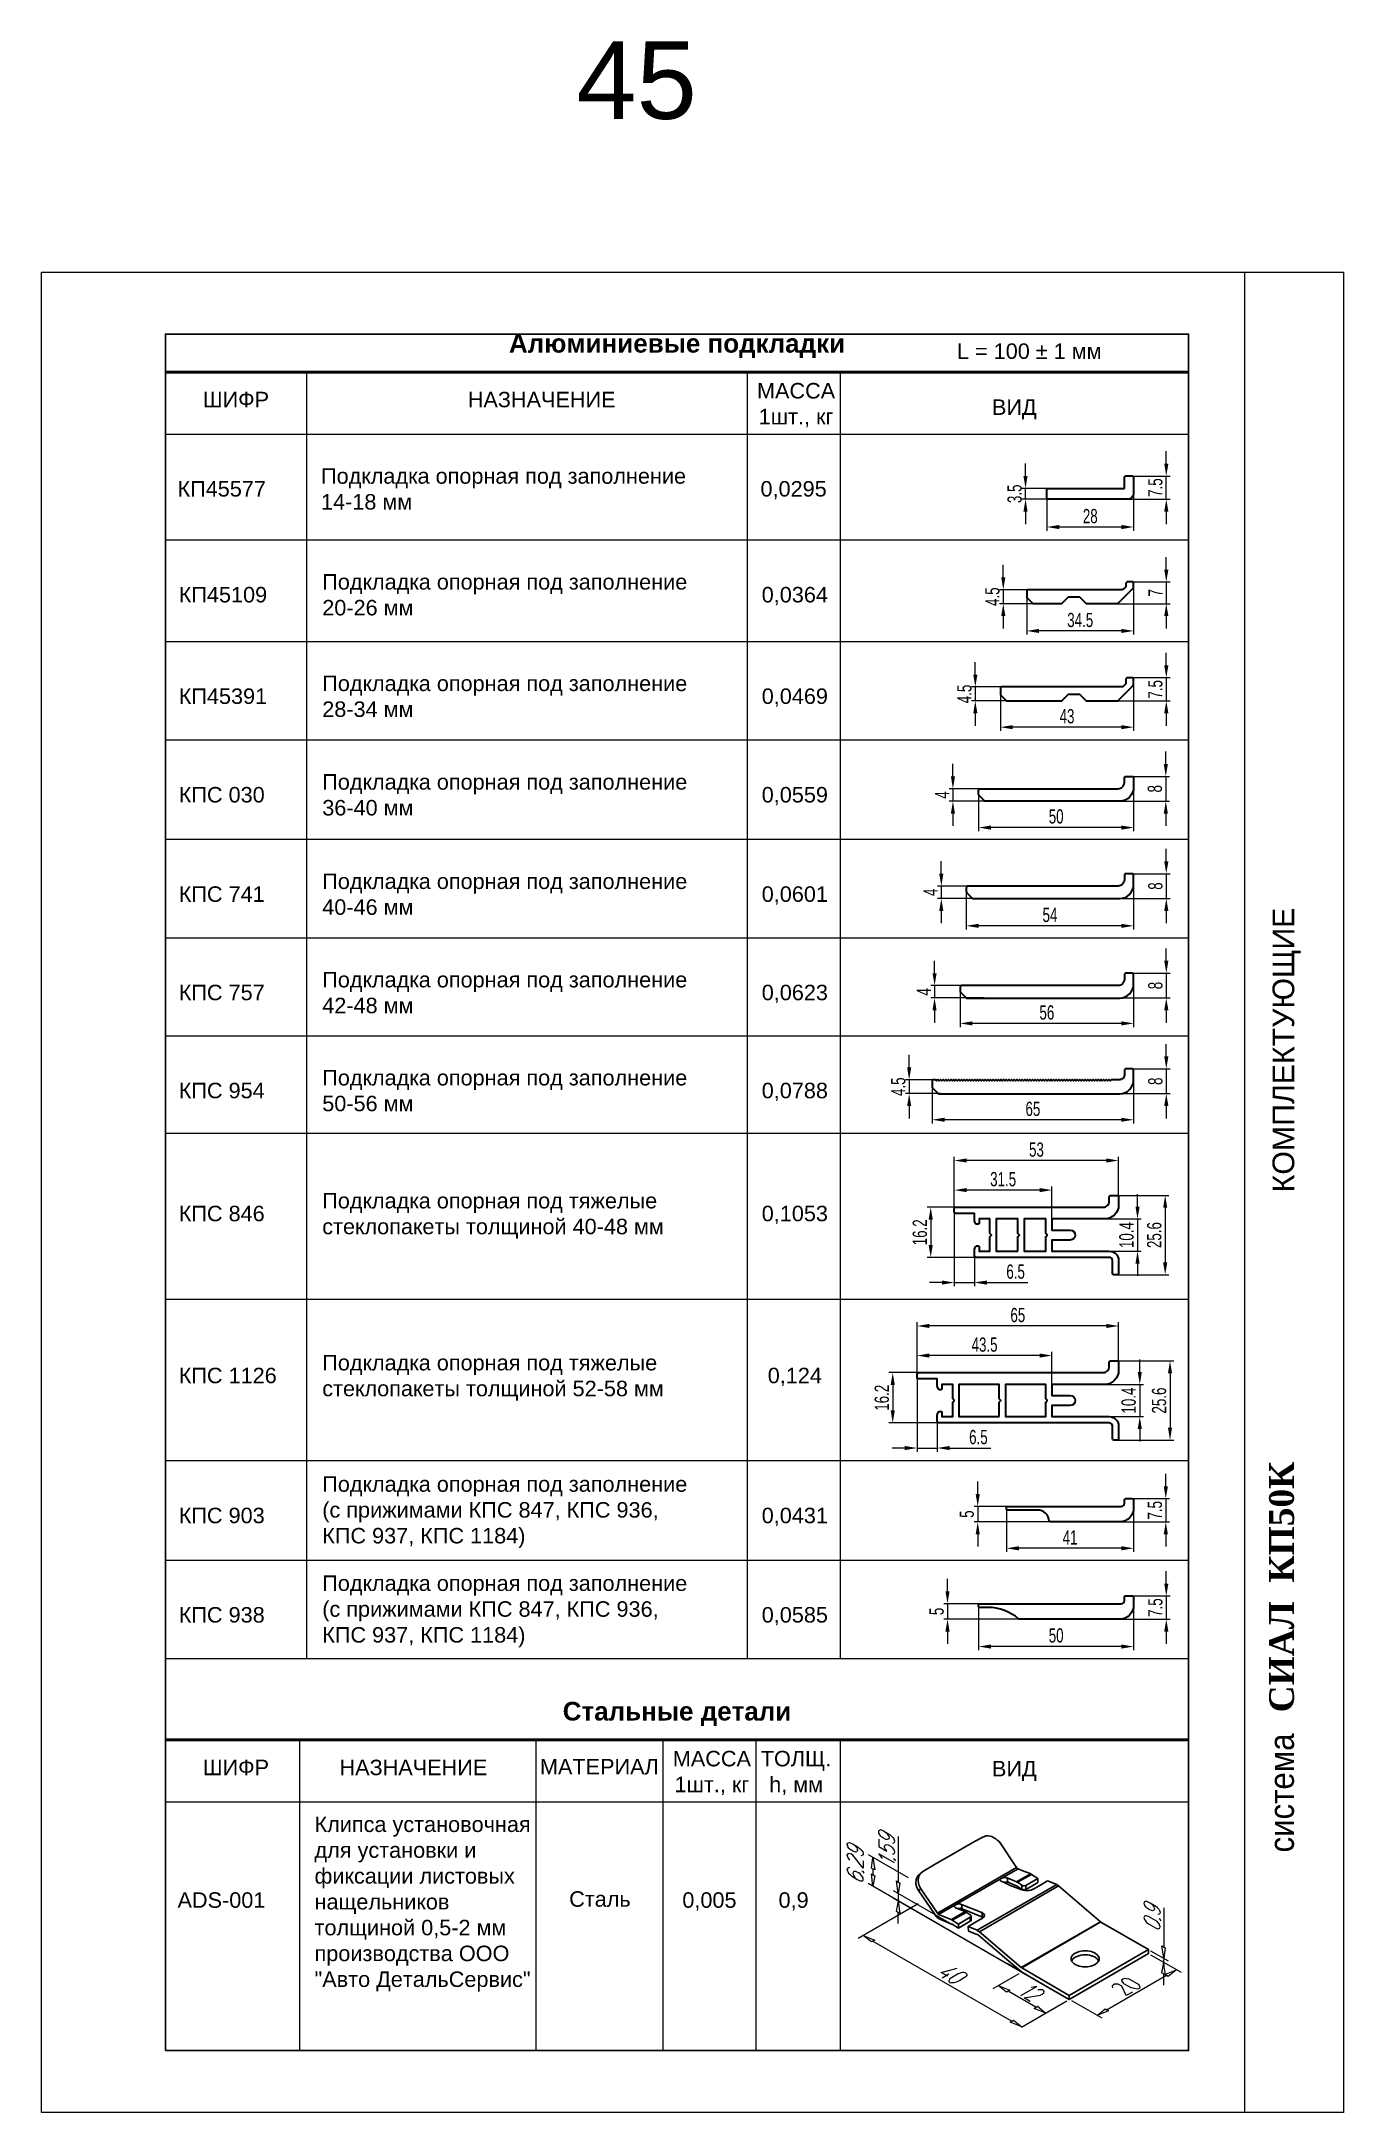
# Model space of a CAD drawing. Extents: x -37 to 4620, y -49 to 348.
# Drawn here: x 3360 to 3570, y 0 to 334.2 of the extents above; entities that cross this region are included whole.
import ezdxf
from ezdxf.enums import TextEntityAlignment as Align

# ---------------------------------------------------------------- set-up
doc = ezdxf.new("R2010")
doc.units = 0
doc.header["$LTSCALE"] = 5
doc.layers.get('0').update_dxf_attribs({"linetype": 'CONTINUOUS', "lineweight": 30})
doc.layers.get('DEFPOINTS').update_dxf_attribs({"linetype": 'CONTINUOUS'})
for name, color, linetype, lineweight in [('3', 1, 'CONTINUOUS', 20), ('4', 160, 'CONTINUOUS', 18), ('Dimentions', 5, 'CONTINUOUS', 15), ('Рамки', 1, 'CONTINUOUS', 15), ('Текстовый', 7, 'CONTINUOUS', 9)]:
    doc.layers.add(name, color=color, linetype=linetype, lineweight=lineweight)
doc.layers.add('Скрытые', color=14, linetype='CONTINUOUS', plot=False)
doc.styles.add('style23', font='russ.shx', dxfattribs={"width": 0.7, "height": 2.3})
doc.styles.add('Каталожный', font='arial.ttf', dxfattribs={"height": 2.5})
doc.styles.add('Фирм', font='arial.ttf', dxfattribs={"height": 3.5})
doc.styles.add('Фирм5', font='timesbd.ttf', dxfattribs={"height": 4})
doc.dimstyles.new('MX2', dxfattribs={"dimtxt": 2.3, "dimasz": 2, "dimexe": 0.6, "dimexo": 0, "dimgap": 0.6, "dimtad": 1, "dimdec": 1, "dimlfac": 2, "dimdsep": 46, "dimtxsty": 'style23', "dimcen": 0, "dimclrd": 256, "dimclre": 256, "dimclrt": 256, "dimaunit": 1, "dimadec": 1, "dimazin": 2, "dimtfac": 1, "dimtdec": 1, "dimtmove": 0, "dimatfit": 3, "dimfxl": 1, "dimtolj": 1, "dimtzin": 0, "dimlwd": -1, "dimlwe": -1, "dimarcsym": 0})

msp = doc.modelspace()

# ---------------------------------------------------------------- texts
at = {"layer": 'Скрытые', "linetype": 'Continuous', "insert": (3437.052, 334.219), "char_height": 17.5, "width": 37.86037, "attachment_point": 1, "style": 'Каталожный'}
msp.add_mtext('\\pxqc;{\\H0.71429x;45}', dxfattribs=at)
at = {"layer": 'Текстовый', "style": 'Фирм'}
msp.add_text('КОМПЛЕКТУЮЩИЕ', height=3.5, rotation=90, dxfattribs=at).set_placement((3562.043, 148.5))
at = {"layer": 'Текстовый', "style": 'Фирм5'}
msp.add_text('СИАЛ  КП50К', height=4, rotation=90, dxfattribs=at).set_placement((3562, 84.805), align=Align.CENTER)
at = {"layer": 'Текстовый', "style": 'Фирм', "width": 0.9}
msp.add_text(' система ', height=4, rotation=90, dxfattribs=at).set_placement((3562, 51.576), align=Align.CENTER)
at = {"layer": 'Текстовый', "color": 1, "linetype": 'Continuous', "style": 'Каталожный'}
for s, insert, char_height, width, attachment_point in [('\\pxqc;{\\fArial|b1|i0|c204|p34;\\C256;Алюминиевые подкладки}', (3380, 287), 3, 165, 1), ('\\pxqc;L = 100 %%P 1 мм ', (3519.309, 284.221), 2.5, 51.38266, 5), ('\\pxqc;ШИФР', (3380, 277.677, 0.041), 2.5, 22.72496, 1), ('\\pxqc;НАЗНАЧЕНИЕ', (3402.725, 277.678, 0.041), 2.5, 75.89238, 1), ('\\pxqc;МАССА\\P1шт., кг', (3472.704, 279.102, 0.041), 2.5, 18, 1), ('\\pxqc;ВИД', (3516.903, 274.843, 0.041), 2.5, 56.19361, 5), ('\\pxql;Подкладка опорная под заполнение 14-18 мм', (3405.091, 265.345, 0.041), 2.5, 66.86524, 1), ('\\pxql;КП45577', (3381.946, 263.274, 0.041), 2.5, 15.84446, 1), ('\\pxqc;0,0295', (3481.306, 263.274, 0.041), 2.5, 15, 2), ('\\pxql;Подкладка опорная под заполнение 20-26 мм', (3405.288, 248.264, 0.041), 2.5, 66.86524, 1), ('\\pxql;КП45109', (3382.144, 246.192, 0.041), 2.5, 15.84446, 1), ('\\pxqc;0,0364', (3481.503, 246.192, 0.041), 2.5, 15, 2), ('\\pxql;Подкладка опорная под заполнение 28-34 мм', (3405.288, 231.883, 0.041), 2.5, 66.86524, 1), ('\\pxql;КП45391', (3382.144, 229.811, 0.041), 2.5, 15.84446, 1), ('\\pxqc;0,0469', (3481.503, 229.811, 0.041), 2.5, 15, 2), ('\\pxql;КПС 030', (3382.144, 213.907, 0.041), 2.5, 15.84446, 1), ('\\pxql;Подкладка опорная под заполнение 36-40 мм', (3405.288, 215.979, 0.041), 2.5, 66.86524, 1), ('\\pxqc;0,0559', (3481.503, 213.907, 0.041), 2.5, 15, 2), ('\\pxql;КПС 741', (3382.144, 197.874, 0.041), 2.5, 15.84446, 1), ('\\pxql;Подкладка опорная под заполнение 40-46 мм', (3405.288, 199.946, 0.041), 2.5, 66.86524, 1), ('\\pxqc;0,0601', (3481.503, 197.874, 0.041), 2.5, 15, 2), ('\\pxql;Подкладка опорная под заполнение 42-48 мм', (3405.288, 184.069, 0.041), 2.5, 66.86524, 1), ('\\pxql;КПС 757', (3382.144, 181.997, 0.041), 2.5, 15.84446, 1), ('\\pxqc;0,0623', (3481.503, 181.997, 0.041), 2.5, 15, 2), ('\\pxql;Подкладка опорная под заполнение 50-56 мм', (3405.288, 168.25, 0.041), 2.5, 66.86524, 1), ('\\pxql;КПС 954', (3382.144, 166.178, 0.041), 2.5, 15.84446, 1), ('\\pxqc;0,0788', (3481.503, 166.178, 0.041), 2.5, 15, 2), ('\\pxql;Подкладка опорная под тяжелые стеклопакеты толщиной 40-48 мм', (3405.288, 148.404, 0.041), 2.5, 66.86524, 1), ('\\pxql;КПС 846', (3382.144, 146.332, 0.041), 2.5, 15.84446, 1), ('\\pxqc;0,1053', (3481.503, 146.332, 0.041), 2.5, 15, 2), ('\\pxql;Подкладка опорная под тяжелые стеклопакеты толщиной 52-58 мм', (3405.288, 122.264, 0.041), 2.5, 66.86524, 1), ('\\pxql;КПС 1126', (3382.144, 120.192, 0.041), 2.5, 15.84446, 1), ('\\pxqc;0,124', (3481.503, 120.192, 0.041), 2.5, 15, 2), ('\\pxql;Подкладка опорная под заполнение (с прижимами КПС 847, КПС 936, КПС 937, КПС 1184)', (3405.288, 102.677, 0.041), 2.5, 61.73888, 1), ('\\pxql;КПС 903', (3382.144, 97.605, 0.041), 2.5, 15.84446, 1), ('\\pxqc;0,0431', (3481.503, 97.605, 0.041), 2.5, 15, 2), ('\\pxql;Подкладка опорная под заполнение (с прижимами КПС 847, КПС 936, КПС 937, КПС 1184)', (3405.288, 86.677, 0.041), 2.5, 61.73888, 1), ('\\pxql;КПС 938', (3382.144, 81.572, 0.041), 2.5, 15.84446, 1), ('0,0585', (3481.503, 81.572, 0.041), 2.5, 15, 2), ('\\pxqc;{\\fArial|b1|i0|c204|p34;\\C256;Стальные детали}', (3380, 66.268, -0.041), 3, 165, 1), ('\\pxqc;ШИФР', (3380, 56.946), 2.5, 22.72496, 1), ('\\pxqc;НАЗНАЧЕНИЕ', (3401.645, 56.946), 2.5, 36.67929, 1), ('\\pxqc;МАТЕРИАЛ', (3439.729, 57.062), 2.5, 20.4905, 1), ('\\pxqc;МАССА\\P1шт., кг', (3459.127, 58.37), 2.5, 18, 1), ('\\pxqc;ТОЛЩ.\\Ph, мм', (3472.704, 58.37), 2.5, 18, 1), ('\\pxqc;ВИД', (3516.898, 55.136), 2.5, 56.20339, 5), ('\\pxql;Клипса установочная для установки и фиксации листовых нащельников толщиной 0,5-2 мм\\Pпроизводства ООО "Авто ДетальСервис"', (3404.046, 47.776), 2.5, 34.90204, 1), ('\\pxql;ADS-001', (3381.947, 35.546), 2.5, 15.84446, 1), ('\\pxqc;Сталь', (3450.073, 35.714), 2.5, 20.46562, 2), ('\\pxqc;0,005', (3467.729, 35.546), 2.5, 15, 2), ('\\pxqc;0,9', (3481.306, 35.546), 2.5, 15, 2)]:
    msp.add_mtext(s, dxfattribs=dict(at, insert=insert, char_height=char_height, width=width, attachment_point=attachment_point))

# ---------------------------------------------------------------- blocks, each defined once
blk = doc.blocks.new('*D335')
at = {"layer": 'DEFPOINTS', "color": 0, "transparency": 16777216}
for p in [(3536.15, 214.62), (3511.15, 213.05), (3511.15, 207.36)]:
    blk.add_point(p, dxfattribs=at)
at = {"layer": 'Dimentions', "transparency": 16777216}
for p, q in [((3536.15, 214.62), (3536.15, 206.76)), ((3511.15, 213.05), (3511.15, 206.76)), ((3534.15, 207.36), (3513.15, 207.36))]:
    blk.add_line(p, q, dxfattribs=at)
for points in [[(3513.15, 207.69), (3513.15, 207.02), (3511.15, 207.36)], [(3534.15, 207.69), (3534.15, 207.02), (3536.15, 207.36)]]:
    blk.add_solid(points, dxfattribs=at)
at = {"layer": 'Dimentions', "transparency": 16777216, "insert": (3523.65, 209.14), "char_height": 2.3, "attachment_point": 5, "style": 'style23'}
blk.add_mtext('\\A1;50', dxfattribs=at)
blk = doc.blocks.new('*D336')
at = {"layer": 'DEFPOINTS', "color": 0, "transparency": 16777216}
for p in [(3535.4, 215.62), (3532.84, 211.62), (3541.33, 211.62)]:
    blk.add_point(p, dxfattribs=at)
at = {"layer": 'Dimentions', "transparency": 16777216}
for p, q in [((3541.33, 217.62), (3541.33, 219.62)), ((3535.4, 215.62), (3541.93, 215.62)), ((3541.33, 215.62), (3541.33, 211.62)), ((3532.84, 211.62), (3541.93, 211.62)), ((3541.33, 209.62), (3541.33, 207.62))]:
    blk.add_line(p, q, dxfattribs=at)
for points in [[(3541, 217.62), (3541.67, 217.62), (3541.33, 215.62)], [(3541, 209.62), (3541.67, 209.62), (3541.33, 211.62)]]:
    blk.add_solid(points, dxfattribs=at)
at = {"layer": 'Dimentions', "transparency": 16777216, "insert": (3539.58, 213.62), "char_height": 2.3, "attachment_point": 5, "rotation": 90, "style": 'style23'}
blk.add_mtext('\\A1;8', dxfattribs=at)
blk = doc.blocks.new('*D337')
at = {"layer": 'DEFPOINTS', "color": 0, "transparency": 16777216}
for p in [(3507, 211.62), (3513.88, 213.62), (3513.88, 211.62)]:
    blk.add_point(p, dxfattribs=at)
at = {"layer": 'Dimentions', "transparency": 16777216}
for p, q in [((3507, 215.62), (3507, 217.62)), ((3513.88, 213.62), (3506.4, 213.62)), ((3513.88, 211.62), (3506.4, 211.62)), ((3507, 213.62), (3507, 211.62)), ((3507, 209.62), (3507, 207.62))]:
    blk.add_line(p, q, dxfattribs=at)
for points in [[(3506.67, 215.62), (3507.33, 215.62), (3507, 213.62)], [(3506.67, 209.62), (3507.33, 209.62), (3507, 211.62)]]:
    blk.add_solid(points, dxfattribs=at)
at = {"layer": 'Dimentions', "transparency": 16777216, "insert": (3505.25, 212.62), "char_height": 2.3, "attachment_point": 5, "rotation": 90, "style": 'style23'}
blk.add_mtext('\\A1;4', dxfattribs=at)
blk = doc.blocks.new('*D175')
at = {"layer": 'DEFPOINTS', "color": 0, "transparency": 16777216}
for p in [(3518.9, 245.49), (3536.15, 246.74), (3518.9, 239.09)]:
    blk.add_point(p, dxfattribs=at)
at = {"layer": 'Dimentions', "transparency": 16777216}
for p, q in [((3518.9, 245.49), (3518.9, 238.49)), ((3536.15, 246.74), (3536.15, 238.49)), ((3534.15, 239.09), (3520.9, 239.09))]:
    blk.add_line(p, q, dxfattribs=at)
for points in [[(3520.9, 239.42), (3520.9, 238.75), (3518.9, 239.09)], [(3534.15, 239.42), (3534.15, 238.75), (3536.15, 239.09)]]:
    blk.add_solid(points, dxfattribs=at)
at = {"layer": 'Dimentions', "transparency": 16777216, "insert": (3527.53, 240.84), "char_height": 2.3, "attachment_point": 5, "style": 'style23'}
blk.add_mtext('\\A1;34.5', dxfattribs=at)
blk = doc.blocks.new('*D176')
at = {"layer": 'DEFPOINTS', "color": 0, "transparency": 16777216}
for p in [(3535.9, 246.99), (3533.36, 243.49), (3541.41, 243.49)]:
    blk.add_point(p, dxfattribs=at)
at = {"layer": 'Dimentions', "transparency": 16777216}
for p, q in [((3541.41, 248.99), (3541.41, 250.99)), ((3535.9, 246.99), (3542.01, 246.99)), ((3541.41, 246.99), (3541.41, 243.49)), ((3533.36, 243.49), (3542.01, 243.49)), ((3541.41, 241.49), (3541.41, 239.49))]:
    blk.add_line(p, q, dxfattribs=at)
for points in [[(3541.08, 248.99), (3541.75, 248.99), (3541.41, 246.99)], [(3541.08, 241.49), (3541.75, 241.49), (3541.41, 243.49)]]:
    blk.add_solid(points, dxfattribs=at)
at = {"layer": 'Dimentions', "transparency": 16777216, "insert": (3539.66, 245.24), "char_height": 2.3, "attachment_point": 5, "rotation": 90, "style": 'style23'}
blk.add_mtext('\\A1;7', dxfattribs=at)
blk = doc.blocks.new('*D177')
at = {"layer": 'DEFPOINTS', "color": 0, "transparency": 16777216}
for p in [(3519.45, 245.74), (3515.12, 243.49), (3520.3, 243.49)]:
    blk.add_point(p, dxfattribs=at)
at = {"layer": 'Dimentions', "transparency": 16777216}
for p, q in [((3515.12, 247.74), (3515.12, 249.74)), ((3519.45, 245.74), (3514.52, 245.74)), ((3515.12, 245.74), (3515.12, 243.49)), ((3520.3, 243.49), (3514.52, 243.49)), ((3515.12, 241.49), (3515.12, 239.49))]:
    blk.add_line(p, q, dxfattribs=at)
for points in [[(3514.79, 247.74), (3515.46, 247.74), (3515.12, 245.74)], [(3514.79, 241.49), (3515.46, 241.49), (3515.12, 243.49)]]:
    blk.add_solid(points, dxfattribs=at)
at = {"layer": 'Dimentions', "transparency": 16777216, "insert": (3513.37, 244.62), "char_height": 2.3, "attachment_point": 5, "rotation": 90, "style": 'style23'}
blk.add_mtext('\\A1;4.5', dxfattribs=at)
blk = doc.blocks.new('*D178')
at = {"layer": 'DEFPOINTS', "color": 0, "transparency": 16777216}
for p in [(3535.53, 231.55), (3531.03, 227.8), (3541.41, 227.8)]:
    blk.add_point(p, dxfattribs=at)
at = {"layer": 'Dimentions', "transparency": 16777216}
for p, q in [((3541.41, 233.55), (3541.41, 235.55)), ((3535.53, 231.55), (3542.01, 231.55)), ((3541.41, 231.55), (3541.41, 227.8)), ((3531.03, 227.8), (3542.01, 227.8)), ((3541.41, 225.8), (3541.41, 223.8))]:
    blk.add_line(p, q, dxfattribs=at)
for points in [[(3541.08, 233.55), (3541.75, 233.55), (3541.41, 231.55)], [(3541.08, 225.8), (3541.75, 225.8), (3541.41, 227.8)]]:
    blk.add_solid(points, dxfattribs=at)
at = {"layer": 'Dimentions', "transparency": 16777216, "insert": (3539.66, 229.67), "char_height": 2.3, "attachment_point": 5, "rotation": 90, "style": 'style23'}
blk.add_mtext('\\A1;7.5', dxfattribs=at)
blk = doc.blocks.new('*D179')
at = {"layer": 'DEFPOINTS', "color": 0, "transparency": 16777216}
for p in [(3510.61, 227.8), (3517.47, 230.05), (3517.47, 227.8)]:
    blk.add_point(p, dxfattribs=at)
at = {"layer": 'Dimentions', "transparency": 16777216}
for p, q in [((3510.61, 232.05), (3510.61, 234.05)), ((3517.47, 230.05), (3510.01, 230.05)), ((3517.47, 227.8), (3510.01, 227.8)), ((3510.61, 230.05), (3510.61, 227.8)), ((3510.61, 225.8), (3510.61, 223.8))]:
    blk.add_line(p, q, dxfattribs=at)
for points in [[(3510.28, 232.05), (3510.95, 232.05), (3510.61, 230.05)], [(3510.28, 225.8), (3510.95, 225.8), (3510.61, 227.8)]]:
    blk.add_solid(points, dxfattribs=at)
at = {"layer": 'Dimentions', "transparency": 16777216, "insert": (3508.86, 228.92), "char_height": 2.3, "attachment_point": 5, "rotation": 90, "style": 'style23'}
blk.add_mtext('\\A1;4.5', dxfattribs=at)
blk = doc.blocks.new('*D180')
at = {"layer": 'DEFPOINTS', "color": 0, "transparency": 16777216}
for p in [(3536.15, 230.89), (3514.65, 229.35), (3514.65, 223.56)]:
    blk.add_point(p, dxfattribs=at)
at = {"layer": 'Dimentions', "transparency": 16777216}
for p, q in [((3536.15, 230.89), (3536.15, 222.96)), ((3514.65, 229.35), (3514.65, 222.96)), ((3534.15, 223.56), (3516.65, 223.56))]:
    blk.add_line(p, q, dxfattribs=at)
for points in [[(3516.65, 223.89), (3516.65, 223.23), (3514.65, 223.56)], [(3534.15, 223.89), (3534.15, 223.23), (3536.15, 223.56)]]:
    blk.add_solid(points, dxfattribs=at)
at = {"layer": 'Dimentions', "transparency": 16777216, "insert": (3525.4, 225.31), "char_height": 2.3, "attachment_point": 5, "style": 'style23'}
blk.add_mtext('\\A1;43', dxfattribs=at)
blk = doc.blocks.new('*D181')
at = {"layer": 'DEFPOINTS', "color": 0, "transparency": 16777216}
for p in [(3536.15, 261.34), (3522.15, 260.59), (3522.15, 255.86)]:
    blk.add_point(p, dxfattribs=at)
at = {"layer": 'Dimentions', "transparency": 16777216}
for p, q in [((3536.15, 261.34), (3536.15, 255.26)), ((3522.15, 260.59), (3522.15, 255.26)), ((3534.15, 255.86), (3524.15, 255.86))]:
    blk.add_line(p, q, dxfattribs=at)
for points in [[(3524.15, 256.19), (3524.15, 255.52), (3522.15, 255.86)], [(3534.15, 256.19), (3534.15, 255.52), (3536.15, 255.86)]]:
    blk.add_solid(points, dxfattribs=at)
at = {"layer": 'Dimentions', "transparency": 16777216, "insert": (3529.15, 257.61), "char_height": 2.3, "attachment_point": 5, "style": 'style23'}
blk.add_mtext('\\A1;28', dxfattribs=at)
blk = doc.blocks.new('*D182')
at = {"layer": 'DEFPOINTS', "color": 0, "transparency": 16777216}
for p in [(3518.71, 262.09), (3522.4, 262.09), (3522.4, 260.34)]:
    blk.add_point(p, dxfattribs=at)
at = {"layer": 'Dimentions', "transparency": 16777216}
for p, q in [((3518.71, 264.09), (3518.71, 266.09)), ((3522.4, 262.09), (3518.11, 262.09)), ((3518.71, 260.34), (3518.71, 262.09)), ((3522.4, 260.34), (3518.11, 260.34)), ((3518.71, 258.34), (3518.71, 256.34))]:
    blk.add_line(p, q, dxfattribs=at)
for points in [[(3518.37, 264.09), (3519.04, 264.09), (3518.71, 262.09)], [(3518.37, 258.34), (3519.04, 258.34), (3518.71, 260.34)]]:
    blk.add_solid(points, dxfattribs=at)
at = {"layer": 'Dimentions', "transparency": 16777216, "insert": (3516.96, 261.22), "char_height": 2.3, "attachment_point": 5, "rotation": 90, "style": 'style23'}
blk.add_mtext('\\A1;3.5', dxfattribs=at)
blk = doc.blocks.new('*D183')
at = {"layer": 'DEFPOINTS', "color": 0, "transparency": 16777216}
for p in [(3535.9, 264.09), (3541.41, 264.09), (3535.15, 260.34)]:
    blk.add_point(p, dxfattribs=at)
at = {"layer": 'Dimentions', "transparency": 16777216}
for p, q in [((3541.41, 266.09), (3541.41, 268.09)), ((3535.9, 264.09), (3542.01, 264.09)), ((3541.41, 260.34), (3541.41, 264.09)), ((3535.15, 260.34), (3542.01, 260.34)), ((3541.41, 258.34), (3541.41, 256.34))]:
    blk.add_line(p, q, dxfattribs=at)
for points in [[(3541.08, 266.09), (3541.75, 266.09), (3541.41, 264.09)], [(3541.08, 258.34), (3541.75, 258.34), (3541.41, 260.34)]]:
    blk.add_solid(points, dxfattribs=at)
at = {"layer": 'Dimentions', "transparency": 16777216, "insert": (3539.66, 262.22), "char_height": 2.3, "attachment_point": 5, "rotation": 90, "style": 'style23'}
blk.add_mtext('\\A1;7.5', dxfattribs=at)
blk = doc.blocks.new('*D184')
at = {"layer": 'DEFPOINTS', "color": 0, "transparency": 16777216}
for p in [(3509.15, 197.35), (3536.15, 198.17), (3509.15, 191.5)]:
    blk.add_point(p, dxfattribs=at)
at = {"layer": 'Dimentions', "transparency": 16777216}
for p, q in [((3509.15, 197.35), (3509.15, 190.9)), ((3536.15, 198.17), (3536.15, 190.9)), ((3534.15, 191.5), (3511.15, 191.5))]:
    blk.add_line(p, q, dxfattribs=at)
for points in [[(3511.15, 191.83), (3511.15, 191.17), (3509.15, 191.5)], [(3534.15, 191.83), (3534.15, 191.17), (3536.15, 191.5)]]:
    blk.add_solid(points, dxfattribs=at)
at = {"layer": 'Dimentions', "transparency": 16777216, "insert": (3522.65, 193.25), "char_height": 2.3, "attachment_point": 5, "style": 'style23'}
blk.add_mtext('\\A1;54', dxfattribs=at)
blk = doc.blocks.new('*D185')
at = {"layer": 'DEFPOINTS', "color": 0, "transparency": 16777216}
for p in [(3535.4, 199.92), (3532.93, 195.92), (3541.41, 195.92)]:
    blk.add_point(p, dxfattribs=at)
at = {"layer": 'Dimentions', "transparency": 16777216}
for p, q in [((3541.41, 201.92), (3541.41, 203.92)), ((3535.4, 199.92), (3542.01, 199.92)), ((3541.41, 199.92), (3541.41, 195.92)), ((3532.93, 195.92), (3542.01, 195.92)), ((3541.41, 193.92), (3541.41, 191.92))]:
    blk.add_line(p, q, dxfattribs=at)
for points in [[(3541.08, 201.92), (3541.75, 201.92), (3541.41, 199.92)], [(3541.08, 193.92), (3541.75, 193.92), (3541.41, 195.92)]]:
    blk.add_solid(points, dxfattribs=at)
at = {"layer": 'Dimentions', "transparency": 16777216, "insert": (3539.66, 197.92), "char_height": 2.3, "attachment_point": 5, "rotation": 90, "style": 'style23'}
blk.add_mtext('\\A1;8', dxfattribs=at)
blk = doc.blocks.new('*D186')
at = {"layer": 'DEFPOINTS', "color": 0, "transparency": 16777216}
for p in [(3513.14, 197.92), (3505.13, 195.92), (3513.14, 195.92)]:
    blk.add_point(p, dxfattribs=at)
at = {"layer": 'Dimentions', "transparency": 16777216}
for p, q in [((3505.13, 199.92), (3505.13, 201.92)), ((3513.14, 197.92), (3504.53, 197.92)), ((3505.13, 197.92), (3505.13, 195.92)), ((3513.14, 195.92), (3504.53, 195.92)), ((3505.13, 193.92), (3505.13, 191.92))]:
    blk.add_line(p, q, dxfattribs=at)
for points in [[(3504.79, 199.92), (3505.46, 199.92), (3505.13, 197.92)], [(3504.79, 193.92), (3505.46, 193.92), (3505.13, 195.92)]]:
    blk.add_solid(points, dxfattribs=at)
at = {"layer": 'Dimentions', "transparency": 16777216, "insert": (3503.38, 196.92), "char_height": 2.3, "attachment_point": 5, "rotation": 90, "style": 'style23'}
blk.add_mtext('\\A1;4', dxfattribs=at)
blk = doc.blocks.new('*D187')
at = {"layer": 'DEFPOINTS', "color": 0, "transparency": 16777216}
for p in [(3508.15, 181.28), (3536.15, 182.11), (3508.15, 175.76)]:
    blk.add_point(p, dxfattribs=at)
at = {"layer": 'Dimentions', "transparency": 16777216}
for p, q in [((3508.15, 181.28), (3508.15, 175.16)), ((3536.15, 182.11), (3536.15, 175.16)), ((3534.15, 175.76), (3510.15, 175.76))]:
    blk.add_line(p, q, dxfattribs=at)
for points in [[(3510.15, 176.09), (3510.15, 175.43), (3508.15, 175.76)], [(3534.15, 176.09), (3534.15, 175.43), (3536.15, 175.76)]]:
    blk.add_solid(points, dxfattribs=at)
at = {"layer": 'Dimentions', "transparency": 16777216, "insert": (3522.15, 177.51), "char_height": 2.3, "attachment_point": 5, "style": 'style23'}
blk.add_mtext('\\A1;56', dxfattribs=at)
blk = doc.blocks.new('*D188')
at = {"layer": 'DEFPOINTS', "color": 0, "transparency": 16777216}
for p in [(3535.4, 183.86), (3532.93, 179.86), (3541.41, 179.86)]:
    blk.add_point(p, dxfattribs=at)
at = {"layer": 'Dimentions', "transparency": 16777216}
for p, q in [((3541.41, 185.86), (3541.41, 187.86)), ((3535.4, 183.86), (3542.01, 183.86)), ((3541.41, 183.86), (3541.41, 179.86)), ((3532.93, 179.86), (3542.01, 179.86)), ((3541.41, 177.86), (3541.41, 175.86))]:
    blk.add_line(p, q, dxfattribs=at)
for points in [[(3541.08, 185.86), (3541.75, 185.86), (3541.41, 183.86)], [(3541.08, 177.86), (3541.75, 177.86), (3541.41, 179.86)]]:
    blk.add_solid(points, dxfattribs=at)
at = {"layer": 'Dimentions', "transparency": 16777216, "insert": (3539.66, 181.86), "char_height": 2.3, "attachment_point": 5, "rotation": 90, "style": 'style23'}
blk.add_mtext('\\A1;8', dxfattribs=at)
blk = doc.blocks.new('*D189')
at = {"layer": 'DEFPOINTS', "color": 0, "transparency": 16777216}
for p in [(3512.05, 181.86), (3504.04, 179.86), (3512.05, 179.86)]:
    blk.add_point(p, dxfattribs=at)
at = {"layer": 'Dimentions', "transparency": 16777216}
for p, q in [((3504.04, 183.86), (3504.04, 185.86)), ((3512.05, 181.86), (3503.44, 181.86)), ((3504.04, 181.86), (3504.04, 179.86)), ((3512.05, 179.86), (3503.44, 179.86)), ((3504.04, 177.86), (3504.04, 175.86))]:
    blk.add_line(p, q, dxfattribs=at)
for points in [[(3503.71, 183.86), (3504.37, 183.86), (3504.04, 181.86)], [(3503.71, 177.86), (3504.37, 177.86), (3504.04, 179.86)]]:
    blk.add_solid(points, dxfattribs=at)
at = {"layer": 'Dimentions', "transparency": 16777216, "insert": (3502.29, 180.86), "char_height": 2.3, "attachment_point": 5, "rotation": 90, "style": 'style23'}
blk.add_mtext('\\A1;4', dxfattribs=at)
blk = doc.blocks.new('*D190')
at = {"layer": 'DEFPOINTS', "color": 0, "transparency": 16777216}
for p in [(3508.48, 146.1), (3503.42, 138), (3511.86, 138)]:
    blk.add_point(p, dxfattribs=at)
at = {"layer": 'Dimentions', "transparency": 16777216}
for p, q in [((3508.48, 146.1), (3502.82, 146.1)), ((3503.42, 144.1), (3503.42, 140)), ((3511.86, 138), (3502.82, 138))]:
    blk.add_line(p, q, dxfattribs=at)
for points in [[(3503.08, 144.1), (3503.75, 144.1), (3503.42, 146.1)], [(3503.08, 140), (3503.75, 140), (3503.42, 138)]]:
    blk.add_solid(points, dxfattribs=at)
at = {"layer": 'Dimentions', "transparency": 16777216, "insert": (3501.67, 142.05), "char_height": 2.3, "attachment_point": 5, "rotation": 90, "style": 'style23'}
blk.add_mtext('\\A1;16.2', dxfattribs=at)
blk = doc.blocks.new('*D191')
at = {"layer": 'DEFPOINTS', "color": 0, "transparency": 16777216}
for p in [(3507.22, 153.63), (3533.72, 147.1), (3507.22, 145.6)]:
    blk.add_point(p, dxfattribs=at)
at = {"layer": 'Dimentions', "transparency": 16777216}
for p, q in [((3507.22, 145.6), (3507.22, 154.23)), ((3533.72, 147.1), (3533.72, 154.23)), ((3531.72, 153.63), (3509.22, 153.63))]:
    blk.add_line(p, q, dxfattribs=at)
for points in [[(3509.22, 153.97), (3509.22, 153.3), (3507.22, 153.63)], [(3531.72, 153.97), (3531.72, 153.3), (3533.72, 153.63)]]:
    blk.add_solid(points, dxfattribs=at)
at = {"layer": 'Dimentions', "transparency": 16777216, "insert": (3520.47, 155.38), "char_height": 2.3, "attachment_point": 5, "style": 'style23'}
blk.add_mtext('\\A1;53', dxfattribs=at)
blk = doc.blocks.new('*D192')
at = {"layer": 'DEFPOINTS', "color": 0, "transparency": 16777216}
for p in [(3532.97, 148), (3533.22, 135.2), (3541.23, 135.2)]:
    blk.add_point(p, dxfattribs=at)
at = {"layer": 'Dimentions', "transparency": 16777216}
for p, q in [((3532.97, 148), (3541.83, 148)), ((3541.23, 146), (3541.23, 137.2)), ((3533.22, 135.2), (3541.83, 135.2))]:
    blk.add_line(p, q, dxfattribs=at)
for points in [[(3540.9, 146), (3541.57, 146), (3541.23, 148)], [(3540.9, 137.2), (3541.57, 137.2), (3541.23, 135.2)]]:
    blk.add_solid(points, dxfattribs=at)
at = {"layer": 'Dimentions', "transparency": 16777216, "insert": (3539.48, 141.6), "char_height": 2.3, "attachment_point": 5, "rotation": 90, "style": 'style23'}
blk.add_mtext('\\A1;25.6', dxfattribs=at)
blk = doc.blocks.new('*D193')
at = {"layer": 'DEFPOINTS', "color": 0, "transparency": 16777216}
for p in [(3530.92, 144.2), (3530.92, 139), (3536.77, 139)]:
    blk.add_point(p, dxfattribs=at)
at = {"layer": 'Dimentions', "transparency": 16777216}
for p, q in [((3536.77, 146.2), (3536.77, 148.2)), ((3530.92, 144.2), (3537.37, 144.2)), ((3536.77, 144.2), (3536.77, 139)), ((3530.92, 139), (3537.37, 139)), ((3536.77, 137), (3536.77, 135))]:
    blk.add_line(p, q, dxfattribs=at)
for points in [[(3536.44, 146.2), (3537.11, 146.2), (3536.77, 144.2)], [(3536.44, 137), (3537.11, 137), (3536.77, 139)]]:
    blk.add_solid(points, dxfattribs=at)
at = {"layer": 'Dimentions', "transparency": 16777216, "insert": (3534.99, 141.6), "char_height": 2.3, "attachment_point": 5, "rotation": 90, "style": 'style23'}
blk.add_mtext('\\A1;10.4', dxfattribs=at)
blk = doc.blocks.new('*D194')
at = {"layer": 'DEFPOINTS', "color": 0, "transparency": 16777216}
for p in [(3507.22, 145.35), (3510.47, 139), (3510.47, 133.94)]:
    blk.add_point(p, dxfattribs=at)
at = {"layer": 'Dimentions', "transparency": 16777216}
for p, q in [((3507.22, 145.35), (3507.22, 133.34)), ((3510.47, 139), (3510.47, 133.34)), ((3505.22, 133.94), (3503.22, 133.94)), ((3507.22, 133.94), (3510.47, 133.94)), ((3512.47, 133.94), (3519.09, 133.94))]:
    blk.add_line(p, q, dxfattribs=at)
for points in [[(3505.22, 134.27), (3505.22, 133.6), (3507.22, 133.94)], [(3512.47, 134.27), (3512.47, 133.6), (3510.47, 133.94)]]:
    blk.add_solid(points, dxfattribs=at)
at = {"layer": 'Dimentions', "transparency": 16777216, "insert": (3517.11, 135.69), "char_height": 2.3, "attachment_point": 5, "style": 'style23'}
blk.add_mtext('\\A1;6.5', dxfattribs=at)
blk = doc.blocks.new('*D195')
at = {"layer": 'DEFPOINTS', "color": 0, "transparency": 16777216}
for p in [(3507.22, 148.86), (3507.22, 145.6), (3522.97, 144.2)]:
    blk.add_point(p, dxfattribs=at)
at = {"layer": 'Dimentions', "transparency": 16777216}
for p, q in [((3507.22, 145.6), (3507.22, 149.46)), ((3520.97, 148.86), (3509.22, 148.86)), ((3522.97, 144.2), (3522.97, 149.46))]:
    blk.add_line(p, q, dxfattribs=at)
for points in [[(3509.22, 149.19), (3509.22, 148.52), (3507.22, 148.86)], [(3520.97, 149.19), (3520.97, 148.52), (3522.97, 148.86)]]:
    blk.add_solid(points, dxfattribs=at)
at = {"layer": 'Dimentions', "transparency": 16777216, "insert": (3515.1, 150.61), "char_height": 2.3, "attachment_point": 5, "style": 'style23'}
blk.add_mtext('\\A1;31.5', dxfattribs=at)
blk = doc.blocks.new('*D196')
at = {"layer": 'DEFPOINTS', "color": 0, "transparency": 16777216}
for p in [(3503.65, 165.97), (3536.15, 166.67), (3503.65, 160.21)]:
    blk.add_point(p, dxfattribs=at)
at = {"layer": 'Dimentions', "transparency": 16777216}
for p, q in [((3503.65, 165.97), (3503.65, 159.61)), ((3536.15, 166.67), (3536.15, 159.61)), ((3534.15, 160.21), (3505.65, 160.21))]:
    blk.add_line(p, q, dxfattribs=at)
for points in [[(3505.65, 160.54), (3505.65, 159.88), (3503.65, 160.21)], [(3534.15, 160.54), (3534.15, 159.88), (3536.15, 160.21)]]:
    blk.add_solid(points, dxfattribs=at)
at = {"layer": 'Dimentions', "transparency": 16777216, "insert": (3519.9, 161.96), "char_height": 2.3, "attachment_point": 5, "style": 'style23'}
blk.add_mtext('\\A1;65', dxfattribs=at)
blk = doc.blocks.new('*D197')
at = {"layer": 'DEFPOINTS', "color": 0, "transparency": 16777216}
for p in [(3535.4, 168.42), (3531.8, 164.42), (3541.41, 164.42)]:
    blk.add_point(p, dxfattribs=at)
at = {"layer": 'Dimentions', "transparency": 16777216}
for p, q in [((3541.41, 170.42), (3541.41, 172.42)), ((3535.4, 168.42), (3542.01, 168.42)), ((3541.41, 168.42), (3541.41, 164.42)), ((3531.8, 164.42), (3542.01, 164.42)), ((3541.41, 162.42), (3541.41, 160.42))]:
    blk.add_line(p, q, dxfattribs=at)
for points in [[(3541.08, 170.42), (3541.75, 170.42), (3541.41, 168.42)], [(3541.08, 162.42), (3541.75, 162.42), (3541.41, 164.42)]]:
    blk.add_solid(points, dxfattribs=at)
at = {"layer": 'Dimentions', "transparency": 16777216, "insert": (3539.66, 166.42), "char_height": 2.3, "attachment_point": 5, "rotation": 90, "style": 'style23'}
blk.add_mtext('\\A1;8', dxfattribs=at)
blk = doc.blocks.new('*D198')
at = {"layer": 'DEFPOINTS', "color": 0, "transparency": 16777216}
for p in [(3499.94, 164.42), (3504.56, 166.66), (3504.97, 164.42)]:
    blk.add_point(p, dxfattribs=at)
at = {"layer": 'Dimentions', "transparency": 16777216}
for p, q in [((3499.94, 168.66), (3499.94, 170.66)), ((3504.56, 166.66), (3499.34, 166.66)), ((3504.97, 164.42), (3499.34, 164.42)), ((3499.94, 166.66), (3499.94, 164.42)), ((3499.94, 162.42), (3499.94, 160.42))]:
    blk.add_line(p, q, dxfattribs=at)
for points in [[(3499.61, 168.66), (3500.28, 168.66), (3499.94, 166.66)], [(3499.61, 162.42), (3500.28, 162.42), (3499.94, 164.42)]]:
    blk.add_solid(points, dxfattribs=at)
at = {"layer": 'Dimentions', "transparency": 16777216, "insert": (3498.19, 165.54), "char_height": 2.3, "attachment_point": 5, "rotation": 90, "style": 'style23'}
blk.add_mtext('\\A1;4.5', dxfattribs=at)
blk = doc.blocks.new('*D199')
at = {"layer": 'DEFPOINTS', "color": 0, "transparency": 16777216}
for p in [(3501.22, 126.93), (3533.72, 120.4), (3501.22, 118.9)]:
    blk.add_point(p, dxfattribs=at)
at = {"layer": 'Dimentions', "transparency": 16777216}
for p, q in [((3501.22, 118.9), (3501.22, 127.53)), ((3533.72, 120.4), (3533.72, 127.53)), ((3531.72, 126.93), (3503.22, 126.93))]:
    blk.add_line(p, q, dxfattribs=at)
for points in [[(3503.22, 127.27), (3503.22, 126.6), (3501.22, 126.93)], [(3531.72, 127.27), (3531.72, 126.6), (3533.72, 126.93)]]:
    blk.add_solid(points, dxfattribs=at)
at = {"layer": 'Dimentions', "transparency": 16777216, "insert": (3517.47, 128.68), "char_height": 2.3, "attachment_point": 5, "style": 'style23'}
blk.add_mtext('\\A1;65', dxfattribs=at)
blk = doc.blocks.new('*D200')
at = {"layer": 'DEFPOINTS', "color": 0, "transparency": 16777216}
for p in [(3501.22, 122.16), (3501.22, 118.9), (3522.97, 117.5)]:
    blk.add_point(p, dxfattribs=at)
at = {"layer": 'Dimentions', "transparency": 16777216}
for p, q in [((3501.22, 118.9), (3501.22, 122.76)), ((3520.97, 122.16), (3503.22, 122.16)), ((3522.97, 117.5), (3522.97, 122.76))]:
    blk.add_line(p, q, dxfattribs=at)
for points in [[(3503.22, 122.49), (3503.22, 121.82), (3501.22, 122.16)], [(3520.97, 122.49), (3520.97, 121.82), (3522.97, 122.16)]]:
    blk.add_solid(points, dxfattribs=at)
at = {"layer": 'Dimentions', "transparency": 16777216, "insert": (3512.1, 123.91), "char_height": 2.3, "attachment_point": 5, "style": 'style23'}
blk.add_mtext('\\A1;43.5', dxfattribs=at)
blk = doc.blocks.new('*D201')
at = {"layer": 'DEFPOINTS', "color": 0, "transparency": 16777216}
for p in [(3502.35, 119.4), (3497.29, 111.3), (3505.74, 111.3)]:
    blk.add_point(p, dxfattribs=at)
at = {"layer": 'Dimentions', "transparency": 16777216}
for p, q in [((3502.35, 119.4), (3496.69, 119.4)), ((3497.29, 117.4), (3497.29, 113.3)), ((3505.74, 111.3), (3496.69, 111.3))]:
    blk.add_line(p, q, dxfattribs=at)
for points in [[(3496.96, 117.4), (3497.63, 117.4), (3497.29, 119.4)], [(3496.96, 113.3), (3497.63, 113.3), (3497.29, 111.3)]]:
    blk.add_solid(points, dxfattribs=at)
at = {"layer": 'Dimentions', "transparency": 16777216, "insert": (3495.54, 115.35), "char_height": 2.3, "attachment_point": 5, "rotation": 90, "style": 'style23'}
blk.add_mtext('\\A1;16.2', dxfattribs=at)
blk = doc.blocks.new('*D202')
at = {"layer": 'DEFPOINTS', "color": 0, "transparency": 16777216}
for p in [(3532.97, 121.3), (3533.22, 108.5), (3542.01, 108.5)]:
    blk.add_point(p, dxfattribs=at)
at = {"layer": 'Dimentions', "transparency": 16777216}
for p, q in [((3532.97, 121.3), (3542.61, 121.3)), ((3542.01, 119.3), (3542.01, 110.5)), ((3533.22, 108.5), (3542.61, 108.5))]:
    blk.add_line(p, q, dxfattribs=at)
for points in [[(3541.68, 119.3), (3542.34, 119.3), (3542.01, 121.3)], [(3541.68, 110.5), (3542.34, 110.5), (3542.01, 108.5)]]:
    blk.add_solid(points, dxfattribs=at)
at = {"layer": 'Dimentions', "transparency": 16777216, "insert": (3540.26, 114.9), "char_height": 2.3, "attachment_point": 5, "rotation": 90, "style": 'style23'}
blk.add_mtext('\\A1;25.6', dxfattribs=at)
blk = doc.blocks.new('*D203')
at = {"layer": 'DEFPOINTS', "color": 0, "transparency": 16777216}
for p in [(3530.92, 117.5), (3530.92, 112.3), (3537.14, 112.3)]:
    blk.add_point(p, dxfattribs=at)
at = {"layer": 'Dimentions', "transparency": 16777216}
for p, q in [((3537.14, 119.5), (3537.14, 121.5)), ((3530.92, 117.5), (3537.74, 117.5)), ((3537.14, 117.5), (3537.14, 112.3)), ((3530.92, 112.3), (3537.74, 112.3)), ((3537.14, 110.3), (3537.14, 108.3))]:
    blk.add_line(p, q, dxfattribs=at)
for points in [[(3536.8, 119.5), (3537.47, 119.5), (3537.14, 117.5)], [(3536.8, 110.3), (3537.47, 110.3), (3537.14, 112.3)]]:
    blk.add_solid(points, dxfattribs=at)
at = {"layer": 'Dimentions', "transparency": 16777216, "insert": (3535.35, 114.9), "char_height": 2.3, "attachment_point": 5, "rotation": 90, "style": 'style23'}
blk.add_mtext('\\A1;10.4', dxfattribs=at)
blk = doc.blocks.new('*D204')
at = {"layer": 'DEFPOINTS', "color": 0, "transparency": 16777216}
for p in [(3501.22, 118.9), (3504.47, 112.08), (3504.47, 107.24)]:
    blk.add_point(p, dxfattribs=at)
at = {"layer": 'Dimentions', "transparency": 16777216}
for p, q in [((3501.22, 118.9), (3501.22, 106.64)), ((3504.47, 112.08), (3504.47, 106.64)), ((3499.22, 107.24), (3497.22, 107.24)), ((3501.22, 107.24), (3504.47, 107.24)), ((3506.47, 107.24), (3513.09, 107.24))]:
    blk.add_line(p, q, dxfattribs=at)
for points in [[(3499.22, 107.57), (3499.22, 106.9), (3501.22, 107.24)], [(3506.47, 107.57), (3506.47, 106.9), (3504.47, 107.24)]]:
    blk.add_solid(points, dxfattribs=at)
at = {"layer": 'Dimentions', "transparency": 16777216, "insert": (3511.11, 108.99), "char_height": 2.3, "attachment_point": 5, "style": 'style23'}
blk.add_mtext('\\A1;6.5', dxfattribs=at)
blk = doc.blocks.new('*D283')
at = {"layer": 'DEFPOINTS', "color": 0, "transparency": 16777216}
for p in [(3515.65, 97.37), (3536.15, 98.32), (3515.65, 91.06)]:
    blk.add_point(p, dxfattribs=at)
at = {"layer": 'Dimentions', "transparency": 16777216}
for p, q in [((3515.65, 97.37), (3515.65, 90.46)), ((3536.15, 98.32), (3536.15, 90.46)), ((3534.15, 91.06), (3517.65, 91.06))]:
    blk.add_line(p, q, dxfattribs=at)
for points in [[(3517.65, 91.39), (3517.65, 90.72), (3515.65, 91.06)], [(3534.15, 91.39), (3534.15, 90.72), (3536.15, 91.06)]]:
    blk.add_solid(points, dxfattribs=at)
at = {"layer": 'Dimentions', "transparency": 16777216, "insert": (3525.9, 92.81), "char_height": 2.3, "attachment_point": 5, "style": 'style23'}
blk.add_mtext('\\A1;41', dxfattribs=at)
blk = doc.blocks.new('*D284')
at = {"layer": 'DEFPOINTS', "color": 0, "transparency": 16777216}
for p in [(3535.9, 99.07), (3533.9, 95.32), (3541.33, 95.32)]:
    blk.add_point(p, dxfattribs=at)
at = {"layer": 'Dimentions', "transparency": 16777216}
for p, q in [((3541.33, 101.07), (3541.33, 103.07)), ((3535.9, 99.07), (3541.93, 99.07)), ((3541.33, 99.07), (3541.33, 95.32)), ((3533.9, 95.32), (3541.93, 95.32)), ((3541.33, 93.32), (3541.33, 91.32))]:
    blk.add_line(p, q, dxfattribs=at)
for points in [[(3541, 101.07), (3541.67, 101.07), (3541.33, 99.07)], [(3541, 93.32), (3541.67, 93.32), (3541.33, 95.32)]]:
    blk.add_solid(points, dxfattribs=at)
at = {"layer": 'Dimentions', "transparency": 16777216, "insert": (3539.58, 97.19), "char_height": 2.3, "attachment_point": 5, "rotation": 90, "style": 'style23'}
blk.add_mtext('\\A1;7.5', dxfattribs=at)
blk = doc.blocks.new('*D285')
at = {"layer": 'DEFPOINTS', "color": 0, "transparency": 16777216}
for p in [(3515.8, 97.82), (3511, 95.32), (3522.69, 95.32)]:
    blk.add_point(p, dxfattribs=at)
at = {"layer": 'Dimentions', "transparency": 16777216}
for p, q in [((3511, 99.82), (3511, 101.82)), ((3515.8, 97.82), (3510.4, 97.82)), ((3511, 97.82), (3511, 95.32)), ((3522.69, 95.32), (3510.4, 95.32)), ((3511, 93.32), (3511, 91.32))]:
    blk.add_line(p, q, dxfattribs=at)
for points in [[(3510.67, 99.82), (3511.33, 99.82), (3511, 97.82)], [(3510.67, 93.32), (3511.33, 93.32), (3511, 95.32)]]:
    blk.add_solid(points, dxfattribs=at)
at = {"layer": 'Dimentions', "transparency": 16777216, "insert": (3509.25, 96.57), "char_height": 2.3, "attachment_point": 5, "rotation": 90, "style": 'style23'}
blk.add_mtext('\\A1;5', dxfattribs=at)
blk = doc.blocks.new('*D286')
at = {"layer": 'DEFPOINTS', "color": 0, "transparency": 16777216}
for p in [(3511.15, 81.67), (3536.15, 81.87), (3511.15, 75.2)]:
    blk.add_point(p, dxfattribs=at)
at = {"layer": 'Dimentions', "transparency": 16777216}
for p, q in [((3511.15, 81.67), (3511.15, 74.6)), ((3536.15, 81.87), (3536.15, 74.6)), ((3534.15, 75.2), (3513.15, 75.2))]:
    blk.add_line(p, q, dxfattribs=at)
for points in [[(3513.15, 75.53), (3513.15, 74.87), (3511.15, 75.2)], [(3534.15, 75.53), (3534.15, 74.87), (3536.15, 75.2)]]:
    blk.add_solid(points, dxfattribs=at)
at = {"layer": 'Dimentions', "transparency": 16777216, "insert": (3523.65, 76.98), "char_height": 2.3, "attachment_point": 5, "style": 'style23'}
blk.add_mtext('\\A1;50', dxfattribs=at)
blk = doc.blocks.new('*D287')
at = {"layer": 'DEFPOINTS', "color": 0, "transparency": 16777216}
for p in [(3536, 83.37), (3532.93, 79.62), (3541.41, 79.62)]:
    blk.add_point(p, dxfattribs=at)
at = {"layer": 'Dimentions', "transparency": 16777216}
for p, q in [((3541.41, 85.37), (3541.41, 87.37)), ((3536, 83.37), (3542.01, 83.37)), ((3541.41, 83.37), (3541.41, 79.62)), ((3532.93, 79.62), (3542.01, 79.62)), ((3541.41, 77.62), (3541.41, 75.62))]:
    blk.add_line(p, q, dxfattribs=at)
for points in [[(3541.08, 85.37), (3541.75, 85.37), (3541.41, 83.37)], [(3541.08, 77.62), (3541.75, 77.62), (3541.41, 79.62)]]:
    blk.add_solid(points, dxfattribs=at)
at = {"layer": 'Dimentions', "transparency": 16777216, "insert": (3539.66, 81.49), "char_height": 2.3, "attachment_point": 5, "rotation": 90, "style": 'style23'}
blk.add_mtext('\\A1;7.5', dxfattribs=at)
blk = doc.blocks.new('*D288')
at = {"layer": 'DEFPOINTS', "color": 0, "transparency": 16777216}
for p in [(3511.3, 82.12), (3506.13, 79.62), (3517.7, 79.62)]:
    blk.add_point(p, dxfattribs=at)
at = {"layer": 'Dimentions', "transparency": 16777216}
for p, q in [((3506.13, 84.12), (3506.13, 86.12)), ((3511.3, 82.12), (3505.53, 82.12)), ((3506.13, 82.12), (3506.13, 79.62)), ((3517.7, 79.62), (3505.53, 79.62)), ((3506.13, 77.62), (3506.13, 75.62))]:
    blk.add_line(p, q, dxfattribs=at)
for points in [[(3505.79, 84.12), (3506.46, 84.12), (3506.13, 82.12)], [(3505.79, 77.62), (3506.46, 77.62), (3506.13, 79.62)]]:
    blk.add_solid(points, dxfattribs=at)
at = {"layer": 'Dimentions', "transparency": 16777216, "insert": (3504.38, 80.87), "char_height": 2.3, "attachment_point": 5, "rotation": 90, "style": 'style23'}
blk.add_mtext('\\A1;5', dxfattribs=at)

# ---------------------------------------------------------------- dimensions: what is measured, and where the dimension line sits
at = {"layer": 'Dimentions'}
for base, p1, p2, angle, picture, middle in [((3541.413, 264.093, 0.041), (3535.15, 260.343, 0.041), (3535.9, 264.093, 0.041), 90, '*D183', (3541.413, 262.218, 0.041)), ((3518.707, 262.093, 0.041), (3522.4, 260.343, 0.041), (3522.4, 262.093, 0.041), 90, '*D182', (3518.707, 261.218, 0.041)), ((3515.123, 243.492, 0.041), (3519.449, 245.742, 0.041), (3520.304, 243.492, 0.041), 90, '*D177', (3515.123, 244.617, 0.041)), ((3510.612, 227.797, 0.041), (3517.466, 230.047, 0.041), (3517.466, 227.797, 0.041), 90, '*D179', (3510.612, 228.922, 0.041)), ((3541.413, 227.797, 0.041), (3535.525, 231.547, 0.041), (3531.034, 227.797, 0.041), 90, '*D178', (3541.413, 229.672, 0.041)), ((3507, 211.621, 0.041), (3513.875, 213.621, 0.041), (3513.875, 211.621, 0.041), 90, '*D337', (3507, 212.621, 0.041)), ((3505.128, 195.92, 0.041), (3513.139, 197.92, 0.041), (3513.139, 195.92, 0.041), 90, '*D186', (3505.128, 196.92, 0.041)), ((3504.041, 179.856, 0.041), (3512.052, 181.856, 0.041), (3512.052, 179.856, 0.041), 90, '*D189', (3504.041, 180.856, 0.041)), ((3499.945, 164.416, 0.041), (3504.558, 166.665, 0.041), (3504.972, 164.416, 0.041), 90, '*D198', (3499.945, 165.54, 0.041)), ((3536.772, 139.001, 0.041), (3530.915, 144.201, 0.041), (3530.915, 139.001, 0.041), 90, '*D193', (3536.772, 141.601, 0.041)), ((3510.474, 133.937, 0.041), (3507.224, 145.351, 0.041), (3510.474, 139.001, 0.041), 180, '*D194', (3517.114, 133.937, 0.041)), ((3537.136, 112.302, 0.041), (3530.915, 117.502, 0.041), (3530.915, 112.302, 0.041), 90, '*D203', (3537.136, 114.902, 0.041)), ((3504.474, 107.238, 0.041), (3501.224, 118.902, 0.041), (3504.474, 112.084, 0.041), 180, '*D204', (3511.114, 107.238, 0.041)), ((3511, 95.319, 0.041), (3515.8, 97.819, 0.041), (3522.695, 95.319, 0.041), 90, '*D285', (3511, 96.569, 0.041)), ((3541.333, 95.319, 0.041), (3535.9, 99.069, 0.041), (3533.9, 95.319, 0.041), 90, '*D284', (3541.333, 97.194, 0.041)), ((3541.413, 79.618, 0.041), (3536, 83.368, 0.041), (3532.934, 79.618, 0.041), 90, '*D287', (3541.413, 81.493, 0.041)), ((3506.128, 79.618, 0.041), (3511.3, 82.118, 0.041), (3517.696, 79.618, 0.041), 90, '*D288', (3506.128, 80.868, 0.041))]:
    dim = msp.add_linear_dim(base=base, p1=p1, p2=p2, angle=angle, dimstyle='MX2', dxfattribs=at)
    dim.commit()
    dim.dimension.update_dxf_attribs({"geometry": picture, "text_midpoint": middle, "dimtype": 160})
for base, p1, p2, angle, picture, middle in [((3522.15, 255.858, 0.041), (3536.15, 261.343, 0.041), (3522.15, 260.593, 0.041), 180, '*D181', (3529.15, 257.608, 0.041)), ((3541.413, 243.492, 0.041), (3535.9, 246.992, 0.041), (3533.357, 243.492, 0.041), 90, '*D176', (3539.663, 245.242, 0.041)), ((3518.9, 239.087, 0.041), (3536.15, 246.742, 0.041), (3518.9, 245.492, 0.041), 180, '*D175', (3527.525, 240.837, 0.041)), ((3514.65, 223.561, 0.041), (3536.15, 230.892, 0.041), (3514.65, 229.349, 0.041), 180, '*D180', (3525.4, 225.311, 0.041)), ((3541.333, 211.621, 0.041), (3535.4, 215.621, 0.041), (3532.843, 211.621, 0.041), 90, '*D336', (3539.583, 213.621, 0.041)), ((3511.15, 207.358, 0.041), (3536.15, 214.621, 0.041), (3511.15, 213.048, 0.041), 180, '*D335', (3523.65, 209.141, 0.041)), ((3541.413, 195.92, 0.041), (3535.4, 199.92, 0.041), (3532.934, 195.92, 0.041), 90, '*D185', (3539.663, 197.92, 0.041)), ((3509.15, 191.501, 0.041), (3536.15, 198.17, 0.041), (3509.15, 197.347, 0.041), 180, '*D184', (3522.65, 193.251, 0.041)), ((3541.413, 179.856, 0.041), (3535.4, 183.856, 0.041), (3532.934, 179.856, 0.041), 90, '*D188', (3539.663, 181.856, 0.041)), ((3508.15, 175.758, 0.041), (3536.15, 182.106, 0.041), (3508.15, 181.283, 0.041), 180, '*D187', (3522.15, 177.508, 0.041)), ((3541.413, 164.416, 0.041), (3535.4, 168.416, 0.041), (3531.803, 164.416, 0.041), 90, '*D197', (3539.663, 166.416, 0.041)), ((3503.65, 160.209, 0.041), (3536.15, 166.666, 0.041), (3503.65, 165.967, 0.041), 180, '*D196', (3519.9, 161.959, 0.041)), ((3507.224, 153.633, 0.041), (3533.724, 147.101, 0.041), (3507.224, 145.601, 0.041), 180, '*D191', (3520.474, 155.383, 0.041)), ((3507.224, 148.856, 0.041), (3522.974, 144.201, 0.041), (3507.224, 145.601, 0.041), 180, '*D195', (3515.099, 150.606, 0.041)), ((3541.232, 135.201, 0.041), (3532.974, 148.001, 0.041), (3533.224, 135.201, 0.041), 90, '*D192', (3539.482, 141.601, 0.041)), ((3503.417, 138.001, 0.041), (3508.476, 146.101, 0.041), (3511.864, 138.001, 0.041), 90, '*D190', (3501.667, 142.051, 0.041)), ((3501.224, 126.934, 0.041), (3533.724, 120.402, 0.041), (3501.224, 118.902, 0.041), 180, '*D199', (3517.474, 128.684, 0.041)), ((3501.224, 122.157, 0.041), (3522.974, 117.502, 0.041), (3501.224, 118.902, 0.041), 180, '*D200', (3512.099, 123.907, 0.041)), ((3542.01, 108.502, 0.041), (3532.974, 121.302, 0.041), (3533.224, 108.502, 0.041), 90, '*D202', (3540.26, 114.902, 0.041)), ((3497.294, 111.302, 0.041), (3502.352, 119.402, 0.041), (3505.74, 111.302, 0.041), 90, '*D201', (3495.544, 115.352, 0.041)), ((3515.65, 91.056, 0.041), (3536.15, 98.319, 0.041), (3515.65, 97.369, 0.041), 180, '*D283', (3525.9, 92.806, 0.041)), ((3511.15, 75.199, 0.041), (3536.15, 81.868, 0.041), (3511.15, 81.668, 0.041), 180, '*D286', (3523.65, 76.982, 0.041))]:
    dim = msp.add_linear_dim(base=base, p1=p1, p2=p2, angle=angle, dimstyle='MX2', dxfattribs=at)
    dim.commit()
    dim.dimension.update_dxf_attribs({"geometry": picture, "text_midpoint": middle})

# ---------------------------------------------------------------- linework, layer by layer
at = {"linetype": 'Continuous', "lineweight": 50}
for p, q in [((3380, 280.867, 0.041), (3545, 280.873, 0.073)), ((3380, 60.136), (3545, 60.141, 0.033))]:
    msp.add_line(p, q, dxfattribs=at)
at = {"elevation": 0.041}
for points in [[(3534.65, 262.093), (3534.65, 263.843, -0.4142136), (3534.9, 264.093), (3535.9, 264.093, -0.4142136), (3536.15, 263.843), (3536.15, 261.343, -0.4142136), (3535.15, 260.343), (3522.4, 260.343, -0.4142136), (3522.15, 260.593), (3522.15, 261.843, -0.4142136), (3522.4, 262.093)], [(3528.608, 227.797), (3533.461, 227.797, 0.1989124), (3533.638, 227.87), (3536.077, 230.31, 0.1989124), (3536.15, 230.486), (3536.15, 231.297, 0.4142136), (3535.9, 231.547), (3535.15, 231.547, 0.4142136), (3534.9, 231.297), (3534.9, 230.547), (3534.4, 230.047), (3514.9, 230.047, 0.4142136), (3514.65, 229.797), (3514.65, 228.901, 0.1989124), (3514.723, 228.724), (3515.577, 227.87, 0.1989124), (3515.754, 227.797), (3524.443, 227.797, 0.1989124), (3524.62, 227.87), (3525.65, 228.901), (3527.401, 228.901), (3528.431, 227.87, 0.1989124)], [(3520.65, 97.219), (3515.8, 97.219, -0.4142136), (3515.65, 97.369), (3515.65, 97.669, -0.4142136), (3515.8, 97.819), (3534.15, 97.819, 0.4142136), (3534.65, 98.319), (3534.65, 98.819, -0.4142136), (3534.9, 99.069), (3535.9, 99.069, -0.4142136), (3536.15, 98.819), (3536.15, 97.569, -0.4142136), (3533.9, 95.319), (3522.695, 95.319, -0.3929223), (3522.545, 95.458, 0.3929223)], [(3517.696, 79.618, -0.1820368), (3517.597, 79.655, 0.1820368), (3512.65, 81.518), (3511.3, 81.518, -0.4142136), (3511.15, 81.668), (3511.15, 81.968, -0.4142136), (3511.3, 82.118), (3534.15, 82.118, 0.4142136), (3534.65, 82.618), (3534.65, 83.218, -0.4142136), (3534.8, 83.368), (3536, 83.368, -0.4142136), (3536.15, 83.218), (3536.15, 81.868, -0.4142136), (3533.9, 79.618)]]:
    msp.add_lwpolyline(points, format="xyb", close=True, dxfattribs=at)
at = {"color": 0, "elevation": 0.041}
for points in [[(3520.005, 243.492), (3524.443, 243.492, 0.1989124), (3524.62, 243.566), (3525.577, 244.523, -0.1989124), (3525.754, 244.596), (3527.297, 244.596, -0.1989124), (3527.474, 244.523), (3528.431, 243.566, 0.1989124), (3528.608, 243.492), (3533.357, 243.492, 0.1989124), (3533.711, 243.639), (3536.004, 245.932, 0.1989124), (3536.15, 246.285), (3536.15, 246.742, 0.4142136), (3535.9, 246.992), (3535.15, 246.992, 0.4142136), (3534.9, 246.742), (3534.9, 246.346, -0.1989124), (3534.827, 246.169), (3534.473, 245.816, -0.1989124), (3534.297, 245.742), (3519.15, 245.742, 0.4142136), (3518.9, 245.492), (3518.9, 244.596, 0.1989124), (3518.973, 244.419), (3519.827, 243.566, 0.1989124), (3520.004, 243.492)], [(3535.9, 215.621, -0.4142136), (3536.15, 215.371), (3536.15, 213.871, -0.4142136), (3533.9, 211.621), (3512.253, 211.621, -0.1989124), (3512.076, 211.694), (3511.223, 212.548, -0.1989124), (3511.15, 212.725), (3511.15, 213.371, -0.4142136), (3511.4, 213.621), (3533.65, 213.621, 0.4142136), (3534.65, 214.621), (3534.65, 215.371, -0.4142136), (3534.9, 215.621)], [(3510.254, 195.92), (3533.9, 195.92, 0.4142136), (3536.15, 198.17), (3536.15, 199.67, 0.4142136), (3535.9, 199.92), (3534.9, 199.92, 0.4142136), (3534.65, 199.67), (3534.65, 198.92, -0.4142136), (3533.65, 197.92), (3509.4, 197.92, 0.4142136), (3509.15, 197.67), (3509.15, 197.023, 0.1989124), (3509.223, 196.847), (3510.077, 195.993, 0.1989124)], [(3509.254, 179.856), (3533.9, 179.856, 0.4142136), (3536.15, 182.106), (3536.15, 183.606, 0.4142136), (3535.9, 183.856), (3534.9, 183.856, 0.4142136), (3534.65, 183.606), (3534.65, 182.856, -0.4142136), (3533.65, 181.856), (3508.4, 181.856, 0.4142136), (3508.15, 181.606), (3508.15, 180.96, 0.1989124), (3508.223, 180.783), (3509.077, 179.929, 0.1989124)], [(3504.468, 166.622), (3504.362, 166.516), (3504.256, 166.622, 0.1989124), (3504.15, 166.666), (3503.9, 166.666, 0.4142136), (3503.65, 166.416), (3503.65, 165.519, 0.1989124), (3503.723, 165.342), (3504.577, 164.489, 0.1989124), (3504.754, 164.416), (3533.9, 164.416, 0.4142136), (3536.15, 166.666), (3536.15, 168.166, 0.4142136), (3535.9, 168.416), (3534.9, 168.416, 0.4142136), (3534.65, 168.166), (3534.65, 167.416, -0.4142136), (3533.9, 166.666), (3532.576, 166.666, 0.1989124), (3532.47, 166.622), (3532.364, 166.516), (3532.258, 166.622, 0.4142136), (3532.046, 166.622), (3531.939, 166.516), (3531.833, 166.622, 0.4142136), (3531.621, 166.622), (3531.515, 166.516), (3531.409, 166.622, 0.4142136), (3531.197, 166.622), (3531.091, 166.516), (3530.985, 166.622, 0.4142136), (3530.773, 166.622), (3530.667, 166.516), (3530.561, 166.622, 0.4142136), (3530.348, 166.622), (3530.242, 166.516), (3530.136, 166.622, 0.4142136), (3529.924, 166.622), (3529.818, 166.516), (3529.712, 166.622, 0.4142136), (3529.5, 166.622), (3529.394, 166.516), (3529.288, 166.622, 0.4142136), (3529.076, 166.622), (3528.97, 166.516), (3528.864, 166.622, 0.4142136), (3528.651, 166.622), (3528.545, 166.516), (3528.439, 166.622, 0.4142136), (3528.227, 166.622), (3528.121, 166.516), (3528.015, 166.622, 0.4142136), (3527.803, 166.622), (3527.697, 166.516), (3527.591, 166.622, 0.4142136), (3527.379, 166.622), (3527.273, 166.516), (3527.167, 166.622, 0.4142136), (3526.954, 166.622), (3526.848, 166.516), (3526.742, 166.622, 0.4142136), (3526.53, 166.622), (3526.424, 166.516), (3526.318, 166.622, 0.4142136), (3526.106, 166.622), (3526, 166.516), (3525.894, 166.622, 0.4142136), (3525.682, 166.622), (3525.576, 166.516), (3525.469, 166.622, 0.4142136), (3525.257, 166.622), (3525.151, 166.516), (3525.045, 166.622, 0.4142136), (3524.833, 166.622), (3524.727, 166.516), (3524.621, 166.622, 0.4142136), (3524.409, 166.622), (3524.303, 166.516), (3524.197, 166.622, 0.4142136), (3523.985, 166.622), (3523.878, 166.516), (3523.772, 166.622, 0.4142136), (3523.56, 166.622), (3523.454, 166.516), (3523.348, 166.622, 0.4142136), (3523.136, 166.622), (3523.03, 166.516), (3522.924, 166.622, 0.4142136), (3522.712, 166.622), (3522.606, 166.516), (3522.5, 166.622, 0.4142136), (3522.287, 166.622), (3522.181, 166.516), (3522.075, 166.622, 0.4142136), (3521.863, 166.622), (3521.757, 166.516), (3521.651, 166.622, 0.4142136), (3521.439, 166.622), (3521.333, 166.516), (3521.227, 166.622, 0.4142136), (3521.015, 166.622), (3520.909, 166.516), (3520.803, 166.622, 0.4142136), (3520.59, 166.622), (3520.484, 166.516), (3520.378, 166.622, 0.4142136), (3520.166, 166.622), (3520.06, 166.516), (3519.954, 166.622, 0.4142136), (3519.742, 166.622), (3519.636, 166.516), (3519.53, 166.622, 0.4142136), (3519.318, 166.622), (3519.212, 166.516), (3519.105, 166.622, 0.4142136), (3518.893, 166.622), (3518.787, 166.516), (3518.681, 166.622, 0.4142136), (3518.469, 166.622), (3518.363, 166.516), (3518.257, 166.622, 0.4142136), (3518.045, 166.622), (3517.939, 166.516), (3517.833, 166.622, 0.4142136), (3517.621, 166.622), (3517.514, 166.516), (3517.408, 166.622, 0.4142136), (3517.196, 166.622), (3517.09, 166.516), (3516.984, 166.622, 0.4142136), (3516.772, 166.622), (3516.666, 166.516), (3516.56, 166.622, 0.4142136), (3516.348, 166.622), (3516.242, 166.516), (3516.136, 166.622, 0.4142136), (3515.924, 166.622), (3515.817, 166.516), (3515.711, 166.622, 0.4142136), (3515.499, 166.622), (3515.393, 166.516), (3515.287, 166.622, 0.4142136), (3515.075, 166.622), (3514.969, 166.516), (3514.863, 166.622, 0.4142136), (3514.651, 166.622), (3514.545, 166.516), (3514.439, 166.622, 0.4142136), (3514.226, 166.622), (3514.12, 166.516), (3514.014, 166.622, 0.4142136), (3513.802, 166.622), (3513.696, 166.516), (3513.59, 166.622, 0.4142136), (3513.378, 166.622), (3513.272, 166.516), (3513.166, 166.622, 0.4142136), (3512.954, 166.622), (3512.848, 166.516), (3512.742, 166.622, 0.4142136), (3512.529, 166.622), (3512.423, 166.516), (3512.317, 166.622, 0.4142136), (3512.105, 166.622), (3511.999, 166.516), (3511.893, 166.622, 0.4142136), (3511.681, 166.622), (3511.575, 166.516), (3511.469, 166.622, 0.4142136), (3511.257, 166.622), (3511.151, 166.516), (3511.044, 166.622, 0.4142136), (3510.832, 166.622), (3510.726, 166.516), (3510.62, 166.622, 0.4142136), (3510.408, 166.622), (3510.302, 166.516), (3510.196, 166.622, 0.4142136), (3509.984, 166.622), (3509.878, 166.516), (3509.772, 166.622, 0.4142136), (3509.56, 166.622), (3509.453, 166.516), (3509.347, 166.622, 0.4142136), (3509.135, 166.622), (3509.029, 166.516), (3508.923, 166.622, 0.4142136), (3508.711, 166.622), (3508.605, 166.516), (3508.499, 166.622, 0.4142136), (3508.287, 166.622), (3508.181, 166.516), (3508.075, 166.622, 0.4142136), (3507.862, 166.622), (3507.756, 166.516), (3507.65, 166.622, 0.4142136), (3507.438, 166.622), (3507.332, 166.516), (3507.226, 166.622, 0.4142136), (3507.014, 166.622), (3506.908, 166.516), (3506.802, 166.622, 0.4142136), (3506.59, 166.622), (3506.484, 166.516), (3506.378, 166.622, 0.4142136), (3506.165, 166.622), (3506.059, 166.516), (3505.953, 166.622, 0.4142136), (3505.741, 166.622), (3505.635, 166.516), (3505.529, 166.622, 0.4142136), (3505.317, 166.622), (3505.211, 166.516), (3505.105, 166.622, 0.4142136), (3504.893, 166.622), (3504.787, 166.516), (3504.681, 166.622, 0.4142136)], [(3510.682, 139.768, -0.284079), (3510.817, 139.851), (3511.074, 139.851, -0.4142136), (3511.224, 139.701), (3511.224, 139.001), (3512.974, 139.001), (3512.974, 141.289, -0.1989124), (3513.018, 141.395), (3513.224, 141.601), (3513.018, 141.807, -0.1989124), (3512.974, 141.913), (3512.974, 144.201), (3511.224, 144.201), (3511.224, 143.501, -0.4142136), (3511.074, 143.351), (3510.817, 143.351, -0.284079), (3510.682, 143.434), (3510.49, 143.819, -0.1164338), (3510.474, 143.886), (3510.474, 145.101), (3507.474, 145.101, -0.4142136), (3507.224, 145.351), (3507.224, 145.851, -0.4142136), (3507.474, 146.101), (3531.224, 146.101, 0.4142136), (3532.224, 147.101), (3532.224, 147.751, -0.4142136), (3532.474, 148.001), (3533.474, 148.001, -0.4142136), (3533.724, 147.751), (3533.724, 146.451, -0.4142136), (3531.474, 144.201), (3522.974, 144.201), (3522.974, 142.401), (3525.924, 142.401, -1), (3525.924, 140.801), (3522.974, 140.801), (3522.974, 139.001), (3532.224, 139.001, -0.4142135), (3533.724, 137.501), (3533.724, 135.451, -0.4142136), (3533.474, 135.201), (3532.974, 135.201, -0.4142135), (3532.724, 135.451), (3532.724, 137.501, 0.4142135), (3532.224, 138.001), (3510.724, 138.001, -0.4142136), (3510.474, 138.251), (3510.474, 139.315, -0.1164338), (3510.49, 139.383)], [(3517.474, 139.001), (3517.474, 141.289, -0.1989124), (3517.518, 141.395), (3517.724, 141.601), (3517.518, 141.807, -0.1989124), (3517.474, 141.913), (3517.474, 144.201), (3513.974, 144.201), (3513.974, 139.001)], [(3522.018, 141.807, -0.1989124), (3521.974, 141.913), (3521.974, 144.201), (3518.474, 144.201), (3518.474, 139.001), (3521.974, 139.001), (3521.974, 141.289, -0.1989124), (3522.018, 141.395), (3522.224, 141.601)], [(3504.682, 113.069, -0.284079), (3504.817, 113.152), (3505.074, 113.152, -0.4142136), (3505.224, 113.002), (3505.224, 112.302), (3506.974, 112.302), (3506.974, 114.59, -0.1989124), (3507.018, 114.696), (3507.224, 114.902), (3507.018, 115.108, -0.1989124), (3506.974, 115.214), (3506.974, 117.502), (3505.224, 117.502), (3505.224, 116.802, -0.4142136), (3505.074, 116.652), (3504.817, 116.652, -0.284079), (3504.682, 116.735), (3504.49, 117.12, -0.1164338), (3504.474, 117.187), (3504.474, 118.402), (3501.474, 118.402, -0.4142136), (3501.224, 118.652), (3501.224, 119.152, -0.4142136), (3501.474, 119.402), (3531.224, 119.402, 0.4142136), (3532.224, 120.402), (3532.224, 121.052, -0.4142136), (3532.474, 121.302), (3533.474, 121.302, -0.4142136), (3533.724, 121.052), (3533.724, 119.752, -0.4142136), (3531.474, 117.502), (3522.974, 117.502), (3522.974, 115.702), (3525.924, 115.702, -1), (3525.924, 114.102), (3522.974, 114.102), (3522.974, 112.302), (3532.224, 112.302, -0.4142135), (3533.724, 110.802), (3533.724, 108.752, -0.4142136), (3533.474, 108.502), (3532.974, 108.502, -0.4142135), (3532.724, 108.752), (3532.724, 110.802, 0.4142135), (3532.224, 111.302), (3504.724, 111.302, -0.4142136), (3504.474, 111.552), (3504.474, 112.617, -0.1164338), (3504.49, 112.684)], [(3514.474, 112.302), (3514.474, 114.59, -0.1989124), (3514.518, 114.696), (3514.724, 114.902), (3514.518, 115.108, -0.1989124), (3514.474, 115.214), (3514.474, 117.502), (3507.974, 117.502), (3507.974, 112.302)], [(3522.018, 115.108, -0.1989124), (3521.974, 115.214), (3521.974, 117.502), (3515.474, 117.502), (3515.474, 112.302), (3521.974, 112.302), (3521.974, 114.59, -0.1989124), (3522.018, 114.696), (3522.224, 114.902)]]:
    msp.add_lwpolyline(points, format="xyb", close=True, dxfattribs=at)
at = {"layer": '3', "color": 0, "linetype": 'Continuous'}
for p, q in [((3380, 270.867, -764.704), (3545, 270.867, 0.041)), ((3380, 50.136, -764.744), (3545, 50.136))]:
    msp.add_line(p, q, dxfattribs=at)
at = {"layer": '3', "color": 7, "lineweight": 25}
for p, q in [((3510.6, 43.775), (3509.093, 42.938)), ((3511.73, 44.403), (3510.6, 43.775)), ((3511.688, 44.445), (3511.814, 44.445)), ((3512.107, 44.57), (3511.73, 44.403)), ((3512.316, 44.654), (3512.107, 44.57)), ((3512.316, 44.654), (3512.483, 44.654)), ((3512.483, 44.654), (3512.609, 44.654)), ((3512.609, 44.654), (3512.944, 44.612)), ((3512.944, 44.612), (3513.279, 44.528)), ((3513.279, 44.528), (3513.614, 44.361)), ((3513.614, 44.361), (3513.907, 44.193)), ((3513.907, 44.193), (3514.158, 43.984)), ((3514.158, 43.984), (3514.409, 43.775)), ((3514.409, 43.775), (3514.618, 43.524)), ((3514.535, 43.524), (3514.66, 43.524)), ((3514.618, 43.524), (3517.256, 39.547)), ((3507.418, 41.975), (3504.153, 40.091)), ((3509.093, 42.938), (3507.418, 41.975)), ((3501.055, 37.37), (3501.013, 37.202)), ((3501.013, 37.202), (3501.013, 37.077)), ((3501.013, 37.077), (3501.013, 36.909)), ((3501.013, 36.909), (3501.055, 36.742)), ((3501.097, 37.663), (3501.055, 37.37)), ((3501.223, 37.956), (3501.097, 37.663)), ((3501.348, 38.207), (3501.223, 37.956)), ((3501.725, 38.542), (3501.348, 38.207)), ((3501.39, 37.412), (3501.432, 37.998)), ((3501.516, 36.742), (3501.39, 37.412)), ((3501.432, 37.998), (3501.725, 38.542)), ((3502.143, 38.919), (3501.725, 38.542)), ((3502.102, 38.919), (3502.227, 38.919)), ((3504.153, 40.091), (3502.143, 38.919)), ((3517.256, 39.547), (3504.488, 32.179)), ((3514.786, 37.789), (3504.697, 31.97)), ((3510.934, 29.416), (3523.744, 36.784)), ((3514.618, 37.621), (3514.786, 37.789)), ((3514.618, 37.454), (3514.618, 37.621)), ((3514.786, 37.328), (3514.618, 37.454)), ((3514.702, 37.328), (3514.828, 37.328)), ((3514.786, 37.789), (3517.507, 39.337)), ((3514.953, 37.83), (3514.786, 37.789)), ((3514.786, 37.789), (3514.828, 37.789)), ((3515.162, 37.161), (3514.786, 37.328)), ((3515.121, 37.872), (3514.953, 37.83)), ((3515.455, 37.914), (3515.121, 37.872)), ((3515.121, 37.161), (3515.162, 37.202)), ((3515.33, 37.202), (3515.162, 37.161)), ((3516.251, 36.658), (3515.162, 37.161)), ((3515.497, 37.202), (3515.33, 37.202)), ((3515.749, 37.83), (3515.455, 37.914)), ((3515.832, 37.161), (3515.497, 37.202)), ((3517.256, 37.244), (3515.749, 37.872)), ((3515.832, 37.161), (3515.749, 37.872)), ((3515.749, 37.872), (3515.79, 37.872)), ((3515.749, 37.161), (3515.874, 37.161)), ((3515.832, 37.161), (3517.339, 36.533)), ((3517.214, 39.547), (3517.339, 39.547)), ((3517.214, 37.244), (3517.339, 37.244)), ((3517.256, 39.547), (3517.339, 39.463)), ((3517.256, 37.244), (3519.516, 38.5)), ((3517.381, 37.161), (3517.256, 37.244)), ((3517.339, 39.463), (3517.423, 39.379)), ((3517.423, 37.161), (3517.381, 37.161)), ((3517.507, 39.337), (3517.423, 39.379)), ((3519.684, 38.416), (3517.423, 37.161)), ((3518.135, 36.7), (3517.423, 37.161)), ((3517.423, 37.161), (3517.423, 37.119)), ((3518.553, 38.919), (3517.507, 39.337)), ((3517.507, 39.337), (3517.549, 39.337)), ((3519.181, 38.668), (3518.553, 38.919)), ((3518.763, 36.658), (3520.688, 37.789)), ((3519.558, 38.5), (3519.181, 38.668)), ((3519.432, 38.5), (3519.558, 38.5)), ((3519.558, 38.5), (3519.684, 38.416)), ((3519.6, 38.416), (3519.725, 38.416)), ((3519.6, 36.491), (3520.688, 37.119)), ((3520.688, 37.789), (3519.684, 38.416)), ((3520.604, 37.161), (3520.73, 37.161)), ((3520.646, 37.789), (3520.772, 37.789)), ((3520.688, 37.789), (3520.688, 37.161)), ((3522.237, 37.37), (3520.898, 36.575)), ((3523.744, 36.784), (3522.237, 37.412)), ((3522.237, 37.412), (3522.237, 37.37)), ((3523.66, 36.784), (3523.786, 36.784)), ((3523.828, 36.7), (3523.744, 36.784)), ((3501.055, 36.742), (3501.139, 36.407)), ((3501.139, 36.407), (3501.432, 35.821)), ((3501.39, 35.821), (3501.516, 35.821)), ((3501.432, 35.821), (3501.809, 36.114)), ((3504.111, 31.886), (3501.432, 35.821)), ((3501.809, 36.114), (3501.516, 36.742)), ((3501.767, 36.114), (3501.892, 36.114)), ((3501.809, 36.114), (3504.488, 32.179)), ((3507.251, 33.351), (3507.418, 33.519)), ((3507.376, 33.519), (3507.502, 33.519)), ((3507.711, 33.644), (3507.418, 33.519)), ((3508.088, 33.686), (3507.711, 33.644)), ((3508.381, 33.602), (3508.088, 33.686)), ((3508.381, 33.602), (3511.688, 32.263)), ((3508.381, 33.602), (3508.465, 32.891)), ((3508.381, 33.602), (3508.423, 33.602)), ((3524.037, 36.575), (3511.269, 29.165)), ((3518.093, 35.947), (3516.251, 36.658)), ((3517.339, 36.533), (3517.339, 36.491)), ((3517.381, 36.491), (3517.381, 36.533)), ((3517.423, 36.491), (3517.381, 36.491)), ((3518.093, 36.03), (3517.423, 36.491)), ((3517.423, 36.491), (3517.465, 36.491)), ((3518.051, 36.03), (3518.176, 36.03)), ((3518.051, 35.947), (3518.176, 35.947)), ((3518.135, 36.7), (3518.093, 36.03)), ((3518.093, 36.03), (3518.302, 35.988)), ((3518.553, 35.821), (3518.093, 35.947)), ((3518.344, 36.616), (3518.135, 36.7)), ((3518.135, 36.7), (3518.176, 36.7)), ((3518.302, 35.988), (3518.553, 35.947)), ((3518.553, 36.616), (3518.344, 36.616)), ((3518.553, 36.616), (3518.763, 36.658)), ((3518.553, 35.947), (3518.93, 36.114)), ((3519.056, 35.821), (3518.553, 35.821)), ((3518.679, 36.03), (3518.804, 36.03)), ((3518.763, 36.7), (3518.763, 36.658)), ((3518.763, 36.03), (3518.763, 36.658)), ((3518.93, 36.114), (3519.6, 36.491)), ((3519.307, 35.863), (3519.056, 35.821)), ((3519.558, 35.905), (3519.307, 35.863)), ((3519.809, 35.988), (3519.558, 35.905)), ((3520.144, 36.156), (3519.809, 35.988)), ((3520.018, 36.114), (3520.018, 36.072)), ((3520.898, 36.575), (3520.144, 36.156)), ((3523.828, 36.7), (3523.953, 36.658)), ((3523.953, 36.658), (3524.037, 36.575)), ((3523.995, 36.575), (3524.121, 36.575)), ((3524.037, 36.575), (3530.819, 30.798)), ((3504.111, 31.886), (3504.111, 31.844)), ((3504.237, 31.677), (3504.111, 31.844)), ((3504.404, 31.509), (3504.237, 31.677)), ((3504.613, 31.384), (3504.404, 31.509)), ((3504.488, 32.179), (3504.571, 32.053)), ((3504.488, 32.179), (3504.53, 32.179)), ((3504.571, 32.053), (3504.697, 31.97)), ((3504.781, 31.258), (3504.613, 31.384)), ((3504.655, 31.97), (3504.781, 31.97)), ((3506.706, 31.133), (3504.697, 31.97)), ((3504.739, 31.258), (3504.864, 31.258)), ((3504.781, 31.258), (3506.79, 30.421)), ((3506.706, 31.133), (3506.748, 31.133)), ((3506.748, 31.133), (3508.967, 32.43)), ((3506.79, 31.091), (3506.748, 31.133)), ((3506.748, 30.421), (3506.874, 30.421)), ((3506.832, 31.091), (3506.79, 31.091)), ((3506.832, 30.421), (3506.79, 30.421)), ((3506.79, 30.379), (3506.958, 30.379)), ((3506.832, 31.091), (3506.874, 31.049)), ((3506.874, 30.379), (3506.832, 30.421)), ((3509.134, 32.305), (3506.874, 31.049)), ((3506.874, 31.049), (3507.92, 30.421)), ((3506.874, 31.049), (3506.916, 31.049)), ((3507.879, 29.751), (3506.874, 30.379)), ((3507.251, 33.184), (3507.251, 33.351)), ((3507.418, 33.058), (3507.251, 33.184)), ((3507.376, 33.058), (3507.502, 33.058)), ((3508.967, 32.43), (3507.418, 33.058)), ((3507.753, 32.933), (3507.837, 32.933)), ((3507.837, 32.933), (3508.172, 32.974)), ((3507.837, 30.421), (3507.962, 30.421)), ((3509.804, 30.881), (3507.879, 29.751)), ((3507.92, 30.421), (3507.879, 29.751)), ((3507.92, 30.421), (3509.804, 31.509)), ((3508.465, 32.891), (3508.172, 32.974)), ((3508.465, 32.933), (3508.465, 32.891)), ((3508.465, 32.891), (3511.772, 31.551)), ((3508.967, 32.43), (3509.009, 32.388)), ((3508.967, 32.43), (3509.009, 32.43)), ((3509.009, 32.388), (3509.093, 32.347)), ((3509.093, 32.347), (3509.134, 32.305)), ((3509.804, 31.886), (3509.134, 32.347)), ((3509.134, 32.347), (3509.176, 32.347)), ((3509.469, 30.002), (3511.688, 31.3)), ((3509.762, 31.886), (3509.888, 31.886)), ((3509.762, 31.509), (3509.888, 31.509)), ((3509.93, 31.76), (3509.804, 31.886)), ((3509.93, 31.635), (3509.804, 31.509)), ((3509.804, 30.881), (3509.804, 31.509)), ((3509.804, 30.881), (3509.93, 30.965)), ((3509.804, 30.881), (3509.804, 30.84)), ((3509.93, 31.635), (3509.93, 31.76)), ((3509.93, 31.133), (3509.93, 31.635)), ((3509.93, 30.965), (3509.93, 31.133)), ((3511.646, 32.263), (3511.772, 32.263)), ((3511.646, 31.3), (3511.772, 31.3)), ((3511.688, 32.263), (3511.772, 31.551)), ((3511.981, 32.053), (3511.688, 32.263)), ((3511.981, 31.551), (3511.688, 31.3)), ((3511.772, 31.551), (3511.897, 31.467)), ((3511.772, 31.551), (3511.814, 31.551)), ((3511.981, 32.053), (3512.107, 31.802)), ((3512.107, 31.802), (3511.981, 31.551)), ((3530.819, 30.798), (3518.009, 23.43)), ((3530.861, 30.756), (3518.093, 23.346)), ((3530.735, 30.798), (3530.861, 30.798)), ((3530.861, 30.756), (3530.819, 30.798)), ((3530.819, 30.714), (3530.944, 30.714)), ((3530.861, 30.714), (3538.563, 26.318)), ((3507.879, 29.751), (3507.92, 29.751)), ((3509.386, 30.002), (3509.511, 30.002)), ((3509.511, 29.291), (3509.469, 30.002)), ((3510.934, 29.416), (3509.469, 30.002)), ((3509.469, 29.291), (3509.595, 29.291)), ((3510.306, 28.956), (3509.553, 29.291)), ((3510.767, 28.788), (3510.306, 28.956)), ((3511.06, 28.663), (3510.767, 28.788)), ((3510.934, 29.416), (3510.934, 29.374)), ((3510.934, 29.374), (3511.102, 29.291)), ((3511.018, 28.705), (3511.018, 28.663)), ((3511.144, 28.621), (3511.06, 28.663)), ((3511.06, 28.621), (3511.186, 28.621)), ((3511.102, 29.291), (3511.269, 29.165)), ((3517.883, 22.844), (3511.144, 28.621)), ((3511.269, 29.207), (3511.269, 29.165)), ((3518.009, 23.43), (3511.269, 29.165)), ((3518.009, 22.76), (3514.995, 25.272)), ((3515.749, 24.058), (3522.865, 19.914)), ((3518.009, 23.43), (3518.009, 23.388)), ((3538.563, 26.318), (3525.753, 18.909)), ((3538.563, 25.649), (3525.753, 18.239)), ((3526.172, 25.23), (3526.088, 25.021)), ((3526.088, 24.602), (3526.088, 25.021)), ((3526.088, 25.021), (3526.088, 24.602)), ((3526.088, 24.602), (3526.172, 24.393)), ((3526.34, 25.439), (3526.172, 25.23)), ((3526.172, 24.477), (3526.298, 24.77)), ((3526.172, 24.393), (3526.256, 24.309)), ((3526.256, 24.309), (3526.34, 24.225)), ((3526.298, 24.77), (3526.716, 25.063)), ((3526.549, 25.607), (3526.34, 25.439)), ((3526.34, 24.225), (3526.549, 24.016)), ((3526.633, 25.691), (3526.549, 25.607)), ((3526.549, 24.016), (3526.716, 23.89)), ((3526.716, 25.732), (3526.633, 25.691)), ((3526.674, 25.732), (3526.8, 25.732)), ((3527.009, 25.858), (3526.716, 25.732)), ((3526.716, 25.063), (3527.302, 25.314)), ((3526.716, 25.104), (3526.716, 25.063)), ((3526.716, 23.89), (3527.009, 23.765)), ((3527.344, 25.984), (3527.009, 25.858)), ((3527.009, 23.765), (3527.344, 23.639)), ((3527.637, 25.397), (3527.302, 25.314)), ((3527.679, 26.067), (3527.344, 25.984)), ((3527.344, 23.639), (3527.679, 23.556)), ((3527.972, 25.439), (3527.637, 25.397)), ((3527.972, 26.109), (3527.679, 26.067)), ((3527.679, 23.556), (3527.972, 23.514)), ((3528.307, 26.109), (3527.972, 26.109)), ((3528.349, 25.481), (3527.972, 25.439)), ((3527.972, 23.514), (3528.684, 23.514)), ((3528.684, 26.109), (3528.307, 26.109)), ((3528.684, 25.439), (3528.349, 25.481)), ((3529.019, 26.067), (3528.684, 26.109)), ((3529.019, 25.397), (3528.684, 25.439)), ((3528.684, 23.514), (3528.977, 23.556)), ((3528.977, 23.556), (3529.312, 23.639)), ((3529.354, 25.984), (3529.019, 26.067)), ((3529.354, 25.314), (3529.019, 25.397)), ((3529.312, 23.639), (3529.647, 23.765)), ((3529.94, 25.732), (3529.354, 25.984)), ((3529.479, 25.272), (3529.354, 25.314)), ((3529.647, 25.188), (3529.479, 25.272)), ((3529.94, 25.063), (3529.647, 25.188)), ((3529.647, 23.765), (3529.94, 23.89)), ((3530.316, 25.397), (3529.94, 25.732)), ((3530.316, 24.77), (3529.94, 25.063)), ((3530.316, 24.225), (3529.94, 23.89)), ((3530.568, 25.021), (3530.316, 25.397)), ((3530.484, 24.477), (3530.316, 24.77)), ((3530.568, 24.602), (3530.316, 24.225)), ((3530.568, 25.021), (3530.568, 24.602)), ((3530.568, 25.021), (3530.568, 24.602)), ((3538.479, 25.649), (3538.605, 25.649)), ((3538.563, 26.318), (3538.563, 25.649)), ((3538.563, 26.318), (3538.605, 26.318)), ((3517.8, 22.844), (3517.967, 22.844)), ((3517.883, 22.844), (3517.967, 22.76)), ((3518.009, 22.718), (3517.967, 22.76)), ((3518.009, 23.388), (3518.051, 23.346)), ((3518.093, 22.676), (3518.009, 22.718)), ((3518.051, 23.346), (3518.093, 23.346)), ((3518.051, 23.346), (3518.176, 23.346)), ((3518.093, 23.346), (3525.753, 18.909)), ((3518.093, 22.676), (3525.753, 18.239)), ((3518.093, 22.676), (3518.135, 22.676)), ((3525.712, 18.909), (3525.837, 18.909)), ((3525.753, 18.909), (3525.753, 18.239)), ((3525.753, 18.281), (3525.753, 18.239))]:
    msp.add_line(p, q, dxfattribs=at)
at = {"layer": '4', "linetype": 'Continuous'}
msp.add_line((3554, 297), (3554, 0), dxfattribs=at)
at = {"layer": 'Dimentions', "lineweight": 18}
for p, q in [((3489.99, 43.441), (3490.074, 43.524)), ((3490.074, 43.524), (3490.242, 43.608)), ((3490.242, 43.608), (3490.451, 43.524)), ((3490.451, 43.524), (3490.702, 43.441)), ((3495.027, 44.11), (3495.027, 42.938)), ((3495.069, 45.449), (3495.153, 45.575)), ((3495.069, 45.282), (3495.069, 45.449)), ((3495.069, 45.114), (3495.069, 45.282)), ((3495.153, 44.905), (3495.069, 45.114)), ((3495.153, 45.575), (3495.32, 45.659)), ((3495.362, 44.612), (3495.153, 44.905)), ((3495.32, 45.659), (3495.529, 45.575)), ((3495.529, 44.445), (3495.362, 44.612)), ((3495.529, 45.575), (3495.78, 45.491)), ((3495.78, 44.277), (3495.529, 44.445)), ((3495.78, 45.491), (3496.492, 45.031)), ((3496.199, 44.068), (3495.78, 44.277)), ((3495.948, 45.366), (3496.199, 45.198)), ((3496.199, 45.198), (3496.408, 44.989)), ((3496.408, 44.068), (3496.199, 44.068)), ((3496.408, 44.989), (3496.576, 44.738)), ((3496.576, 44.11), (3496.408, 44.068)), ((3496.492, 45.031), (3496.869, 44.821)), ((3496.576, 44.738), (3496.66, 44.57)), ((3496.66, 44.193), (3496.576, 44.11)), ((3496.66, 44.57), (3496.701, 44.361)), ((3496.701, 44.361), (3496.66, 44.193)), ((3496.869, 44.821), (3497.12, 44.612)), ((3497.12, 44.612), (3497.371, 44.319)), ((3497.413, 43.482), (3497.246, 43.44)), ((3497.371, 44.319), (3497.539, 44.068)), ((3497.539, 43.607), (3497.413, 43.482)), ((3497.622, 43.817), (3497.539, 44.068)), ((3497.581, 43.607), (3497.622, 43.817)), ((3498.167, 44.528), (3498.167, 37.202)), ((3490.074, 41.766), (3489.948, 41.599)), ((3489.948, 41.431), (3490.116, 41.054)), ((3490.074, 42.896), (3489.99, 43.064)), ((3490.283, 42.603), (3490.074, 42.896)), ((3490.283, 41.808), (3490.074, 41.766)), ((3490.116, 41.054), (3490.325, 40.72)), ((3490.451, 42.436), (3490.283, 42.603)), ((3490.618, 41.724), (3490.283, 41.808)), ((3490.702, 42.268), (3490.451, 42.436)), ((3490.869, 41.515), (3490.618, 41.724)), ((3490.702, 43.441), (3491.414, 43.022)), ((3490.869, 42.185), (3490.702, 42.268)), ((3490.869, 43.357), (3491.121, 43.148)), ((3491.121, 42.059), (3490.869, 42.185)), ((3492.502, 39.464), (3490.869, 41.515)), ((3491.121, 43.148), (3491.288, 42.98)), ((3491.288, 42.017), (3491.121, 42.059)), ((3491.288, 42.98), (3491.497, 42.729)), ((3491.497, 42.059), (3491.288, 42.017)), ((3491.414, 43.022), (3491.79, 42.771)), ((3491.497, 42.729), (3491.539, 42.52)), ((3491.539, 42.185), (3491.497, 42.059)), ((3491.581, 42.52), (3491.623, 42.352)), ((3491.623, 42.352), (3491.581, 42.185)), ((3491.79, 42.771), (3492.042, 42.562)), ((3492.042, 42.562), (3492.293, 42.31)), ((3492.335, 41.473), (3492.167, 41.431)), ((3492.293, 42.31), (3492.46, 42.059)), ((3492.502, 41.599), (3492.335, 41.473)), ((3492.46, 42.059), (3492.502, 41.808)), ((3492.502, 41.808), (3492.502, 41.599)), ((3492.502, 40.636), (3492.502, 39.464)), ((3493.311, 41.64), (3499.799, 37.914)), ((3493.855, 39.463), (3494.106, 41.179)), ((3494.106, 41.179), (3494.399, 39.17)), ((3495.027, 42.938), (3496.325, 42.184)), ((3497.581, 40.3), (3495.027, 41.765)), ((3495.027, 41.765), (3495.571, 41.012)), ((3495.99, 42.938), (3496.074, 43.189)), ((3495.99, 42.812), (3495.99, 42.938)), ((3496.032, 42.686), (3495.99, 42.812)), ((3496.074, 42.561), (3496.032, 42.686)), ((3496.074, 43.189), (3496.283, 43.272)), ((3496.157, 42.435), (3496.074, 42.561)), ((3496.325, 42.184), (3496.157, 42.477)), ((3496.283, 43.272), (3496.576, 43.231)), ((3496.576, 43.231), (3496.785, 43.105)), ((3496.785, 43.105), (3496.994, 42.979)), ((3496.994, 42.979), (3497.246, 42.728)), ((3497.246, 42.728), (3497.413, 42.477)), ((3497.413, 41.724), (3497.246, 41.682)), ((3497.413, 42.477), (3497.539, 42.268)), ((3497.539, 41.807), (3497.413, 41.724)), ((3497.581, 40.886), (3497.413, 40.97)), ((3497.539, 42.268), (3497.581, 42.017)), ((3497.581, 42.017), (3497.539, 41.807)), ((3497.79, 40.635), (3497.581, 40.886)), ((3489.948, 39.129), (3490.032, 38.878)), ((3490.158, 39.506), (3489.99, 39.38)), ((3490.032, 38.92), (3490.158, 38.627)), ((3490.325, 39.547), (3490.158, 39.506)), ((3490.158, 38.627), (3490.409, 38.417)), ((3490.409, 38.417), (3490.702, 38.166)), ((3490.702, 38.166), (3491.037, 37.915)), ((3490.911, 38.752), (3490.869, 38.627)), ((3490.869, 38.627), (3490.911, 38.417)), ((3490.995, 38.878), (3490.911, 38.794)), ((3490.911, 38.417), (3490.995, 38.208)), ((3491.162, 38.92), (3490.995, 38.878)), ((3490.995, 38.208), (3491.162, 37.957)), ((3491.037, 37.915), (3491.79, 37.496)), ((3491.33, 38.92), (3491.162, 38.92)), ((3491.162, 37.957), (3491.33, 37.789)), ((3491.581, 38.794), (3491.33, 38.92)), ((3491.33, 37.789), (3491.581, 37.622)), ((3491.707, 38.71), (3491.623, 38.794)), ((3491.832, 38.668), (3491.707, 38.71)), ((3491.79, 37.496), (3492.042, 37.371)), ((3492.042, 38.501), (3491.832, 38.668)), ((3492.209, 38.292), (3492.042, 38.501)), ((3492.042, 37.371), (3492.209, 37.371)), ((3492.418, 38.04), (3492.209, 38.292)), ((3492.209, 37.371), (3492.418, 37.413)), ((3492.502, 38.878), (3492.335, 38.961)), ((3492.502, 37.873), (3492.418, 38.04)), ((3492.418, 37.413), (3492.502, 37.496)), ((3492.711, 38.627), (3492.502, 38.878)), ((3492.502, 37.664), (3492.502, 37.873)), ((3492.502, 37.496), (3492.502, 37.664)), ((3493.311, 36.993), (3521.525, 20.709)), ((3494.399, 39.17), (3493.855, 39.463)), ((3493.855, 38.542), (3494.399, 38.207)), ((3494.106, 36.533), (3493.855, 38.542)), ((3494.106, 39.337), (3494.106, 38.375)), ((3494.399, 38.207), (3494.106, 36.533)), ((3497.915, 37.37), (3498.46, 37.035)), ((3498.167, 35.361), (3497.915, 37.37)), ((3498.46, 37.035), (3498.167, 35.361)), ((3491.72, 28.118), (3501.39, 33.728)), ((3497.371, 35.821), (3507.46, 30.002)), ((3497.371, 34.649), (3517.842, 22.802)), ((3497.915, 32.472), (3498.208, 34.188)), ((3498.208, 35.361), (3498.167, 34.984)), ((3498.167, 34.984), (3498.167, 34.565)), ((3498.167, 34.565), (3498.208, 34.147)), ((3498.208, 34.147), (3498.208, 33.77)), ((3498.208, 33.77), (3498.334, 32.933)), ((3537.852, 33.812), (3537.893, 33.979)), ((3537.893, 33.602), (3537.852, 33.812)), ((3537.893, 33.979), (3537.935, 34.063)), ((3537.935, 33.435), (3537.893, 33.602)), ((3537.935, 34.063), (3538.145, 34.147)), ((3538.186, 33.142), (3537.935, 33.435)), ((3538.145, 34.147), (3538.354, 34.063)), ((3538.354, 34.063), (3538.563, 33.979)), ((3538.563, 33.979), (3539.275, 33.561)), ((3538.731, 33.895), (3539.024, 33.686)), ((3539.024, 33.686), (3539.191, 33.519)), ((3539.191, 33.519), (3539.359, 33.267)), ((3539.275, 33.561), (3539.652, 33.309)), ((3498.46, 32.179), (3497.915, 32.472)), ((3498.167, 30.505), (3498.167, 32.347)), ((3498.334, 32.933), (3498.46, 32.179)), ((3537.893, 31.719), (3537.81, 31.467)), ((3537.81, 31.467), (3537.893, 31.174)), ((3538.061, 31.76), (3537.893, 31.719)), ((3537.893, 31.174), (3538.061, 30.923)), ((3538.228, 31.76), (3538.061, 31.76)), ((3538.061, 30.923), (3538.228, 30.672)), ((3538.354, 32.974), (3538.186, 33.142)), ((3538.563, 31.635), (3538.228, 31.76)), ((3538.228, 30.672), (3538.563, 30.463)), ((3538.563, 32.807), (3538.354, 32.974)), ((3539.024, 32.598), (3538.563, 32.807)), ((3539.652, 31.007), (3538.563, 31.635)), ((3538.563, 30.463), (3539.652, 29.835)), ((3539.191, 32.556), (3539.024, 32.598)), ((3539.359, 32.598), (3539.191, 32.556)), ((3539.359, 33.267), (3539.442, 33.058)), ((3539.442, 32.723), (3539.359, 32.598)), ((3539.442, 33.058), (3539.484, 32.891)), ((3539.484, 32.891), (3539.442, 32.723)), ((3539.945, 33.1), (3539.652, 33.309)), ((3539.986, 30.756), (3539.652, 31.007)), ((3540.196, 32.849), (3539.945, 33.1)), ((3540.196, 30.505), (3539.986, 30.756)), ((3540.238, 32.012), (3540.028, 31.97)), ((3540.196, 32.849), (3540.321, 32.598)), ((3540.363, 30.253), (3540.196, 30.505)), ((3540.363, 32.137), (3540.238, 32.012)), ((3540.405, 31.174), (3540.238, 31.258)), ((3540.321, 32.598), (3540.405, 32.347)), ((3540.405, 32.347), (3540.363, 32.137)), ((3540.447, 29.96), (3540.363, 30.253)), ((3540.573, 30.923), (3540.405, 31.174)), ((3540.991, 33.058), (3540.991, 26.737)), ((3493.855, 27.532), (3492.515, 28.579)), ((3492.515, 28.579), (3494.399, 27.825)), ((3494.399, 27.825), (3493.855, 27.532)), ((3494.106, 27.658), (3516.502, 14.765)), ((3539.652, 29.835), (3539.986, 29.667)), ((3539.986, 29.667), (3540.196, 29.709)), ((3540.196, 29.709), (3540.363, 29.751)), ((3540.363, 29.751), (3540.447, 29.96)), ((3540.698, 26.905), (3541.242, 26.611)), ((3540.991, 24.895), (3540.698, 26.905)), ((3541.787, 24.435), (3538.94, 26.067)), ((3541.787, 23.765), (3538.94, 25.397)), ((3543.838, 22.593), (3538.94, 25.397)), ((3540.698, 22.551), (3540.991, 24.225)), ((3540.991, 24.895), (3540.949, 24.309)), ((3540.949, 24.309), (3541.033, 23.597)), ((3541.242, 26.611), (3540.991, 24.895)), ((3541.033, 23.597), (3541.242, 22.3)), ((3505.116, 22.593), (3507.669, 23.304)), ((3506.162, 22.007), (3505.116, 22.593)), ((3505.241, 21.756), (3506.33, 22.383)), ((3506.371, 21.337), (3506.33, 21.253)), ((3506.33, 21.253), (3506.33, 21.169)), ((3506.33, 21.169), (3506.497, 21.002)), ((3506.455, 21.504), (3506.371, 21.337)), ((3506.665, 21.672), (3506.455, 21.504)), ((3506.455, 21.002), (3506.79, 20.918)), ((3506.748, 21.756), (3506.665, 21.672)), ((3507.837, 22.383), (3506.748, 21.756)), ((3507.167, 20.96), (3506.79, 20.918)), ((3507.334, 21.002), (3507.167, 20.96)), ((3507.502, 21.044), (3507.334, 21.002)), ((3507.795, 21.169), (3507.502, 21.044)), ((3508.13, 21.337), (3507.795, 21.169)), ((3508.046, 22.467), (3507.837, 22.383)), ((3508.297, 22.551), (3508.046, 22.467)), ((3508.883, 21.797), (3508.13, 21.337)), ((3508.548, 22.593), (3508.297, 22.551)), ((3508.799, 22.593), (3508.548, 22.593)), ((3509.134, 22.509), (3508.799, 22.593)), ((3508.841, 21.797), (3509.134, 22.007)), ((3509.26, 22.342), (3509.093, 22.509)), ((3509.218, 22.174), (3509.134, 22.007)), ((3509.26, 22.342), (3509.218, 22.174)), ((3513.488, 20.039), (3517.674, 22.467)), ((3515.623, 19.411), (3514.283, 20.5)), ((3514.283, 20.5), (3516.167, 19.746)), ((3517.967, 18.867), (3520.521, 20.332)), ((3520.521, 20.332), (3519.6, 20.207)), ((3541.452, 22.132), (3531.865, 16.565)), ((3532.828, 20.583), (3532.703, 20.374)), ((3532.703, 20.374), (3532.744, 20.123)), ((3533.037, 20.709), (3532.828, 20.583)), ((3533.247, 20.709), (3533.037, 20.709)), ((3533.665, 20.709), (3533.247, 20.709)), ((3534.251, 20.374), (3533.665, 20.709)), ((3534.377, 21.546), (3534.21, 21.379)), ((3534.21, 21.379), (3534.293, 21.211)), ((3534.921, 18.867), (3534.251, 20.374)), ((3534.377, 21.044), (3534.293, 21.211)), ((3534.712, 21.63), (3534.377, 21.546)), ((3534.628, 20.793), (3534.377, 21.044)), ((3534.628, 20.793), (3535.717, 20.165)), ((3535.005, 21.588), (3534.712, 21.63)), ((3535.424, 21.504), (3535.005, 21.588)), ((3535.926, 21.253), (3535.424, 21.504)), ((3536.219, 19.997), (3535.717, 20.165)), ((3536.763, 20.751), (3535.926, 21.253)), ((3537.014, 20.542), (3536.763, 20.751)), ((3537.182, 20.207), (3537.014, 20.542)), ((3537.014, 20.039), (3537.182, 20.207)), ((3541.159, 22.258), (3540.698, 22.551)), ((3540.991, 20.542), (3540.991, 22.383)), ((3541.159, 22.258), (3543.042, 23.053)), ((3541.703, 21.965), (3541.159, 22.258)), ((3543.042, 23.053), (3541.703, 21.965)), ((3516.167, 19.746), (3515.623, 19.411)), ((3520.353, 16.983), (3515.916, 19.579)), ((3518.051, 13.802), (3525.377, 18.03)), ((3518.47, 18.532), (3521.107, 18.951)), ((3519.474, 17.946), (3518.47, 18.532)), ((3520.102, 16.816), (3520.646, 17.151)), ((3521.986, 16.062), (3520.102, 16.816)), ((3520.646, 17.151), (3521.986, 16.062)), ((3521.065, 19.83), (3520.688, 19.83)), ((3521.274, 19.788), (3521.065, 19.83)), ((3521.4, 19.076), (3521.107, 18.951)), ((3521.191, 15.602), (3525.377, 18.03)), ((3521.484, 19.788), (3521.274, 19.788)), ((3521.651, 19.286), (3521.4, 19.076)), ((3521.609, 19.704), (3521.484, 19.788)), ((3521.693, 19.537), (3521.609, 19.704)), ((3521.651, 19.286), (3521.693, 19.537)), ((3531.07, 15.225), (3526.172, 18.03)), ((3530.275, 15.686), (3531.572, 16.732)), ((3531.572, 16.732), (3532.116, 16.439)), ((3535.968, 19.453), (3534.921, 18.867)), ((3536.721, 19.914), (3536.219, 19.997)), ((3537.014, 20.039), (3536.721, 19.914)), ((3516.251, 14.597), (3516.753, 14.89)), ((3518.093, 13.844), (3516.251, 14.597)), ((3516.753, 14.89), (3518.093, 13.844)), ((3532.116, 16.439), (3530.275, 15.686))]:
    msp.add_line(p, q, dxfattribs=at)
at = {"layer": 'Dimentions', "lineweight": 25}
for p, q in [((3489.948, 43.273), (3489.99, 43.441)), ((3489.99, 43.064), (3489.948, 43.273)), ((3489.948, 41.599), (3489.948, 41.431)), ((3489.99, 39.38), (3489.948, 39.129))]:
    msp.add_line(p, q, dxfattribs=at)
at = {"layer": 'Рамки', "linetype": 'Continuous'}
for p, q in [((3402.725, 280.868, 0.041), (3402.735, 73.289, 0.041)), ((3545, 280.874, 0.041), (3545, 73.29, 0.041)), ((3379.991, 280.624, 0.041), (3380.002, 73.289, 0.041)), ((3473.806, 280.63, 0.041), (3473.816, 73.289, 0.041)), ((3488.806, 280.63, 0.041), (3488.816, 73.289, 0.041)), ((3380, 253.787, 0.041), (3545, 253.787, 0.041)), ((3380, 237.406, 0.041), (3545, 237.406, 0.041)), ((3380, 221.501, 0.041), (3545, 221.502, 0.041)), ((3380, 205.468, 0.041), (3545, 205.468, 0.041)), ((3380, 189.591, 0.041), (3545, 189.591, 0.041)), ((3380, 173.772, 0.041), (3545, 173.772, 0.041)), ((3380, 158.034, 0.041), (3545, 158.035, 0.041)), ((3379.999, 131.268, 0.041), (3545, 131.268, 0.041)), ((3380, 105.2, 0.041), (3545, 105.201, 0.041)), ((3380, 89.166, 0.041), (3545, 89.167, 0.041)), ((3380, 73.289, 0.041), (3545, 73.29, 0.041)), ((3379.991, 60.136), (3379.999, 9.997)), ((3401.626, 60.138), (3401.634, 9.999)), ((3439.729, 60.14), (3439.737, 10.002)), ((3460.22, 60.136), (3460.228, 9.998)), ((3475.22, 60.136), (3475.228, 9.998)), ((3488.797, 60.136), (3488.804, 9.998)), ((3544.991, 60.141), (3545, 10)), ((3379.992, 9.999), (3545, 10))]:
    msp.add_line(p, q, dxfattribs=at)
msp.add_lwpolyline([(3360, 297), (3570, 297), (3570, 0), (3360, 0)], close=True, dxfattribs=at)
at = {"layer": 'Скрытые', "linetype": 'Continuous'}
msp.add_lwpolyline([(3380, 10), (3380, 287), (3545, 287), (3545, 10)], close=True, dxfattribs=at)

msp.set_redraw_order([(e.dxf.handle, doc.entitydb.next_handle()) for e in msp.query("TEXT MTEXT ATTDEF DIMENSION ARC_DIMENSION")])  # texts and dimensions are drawn at this point

doc.saveas('drawing.dxf')
